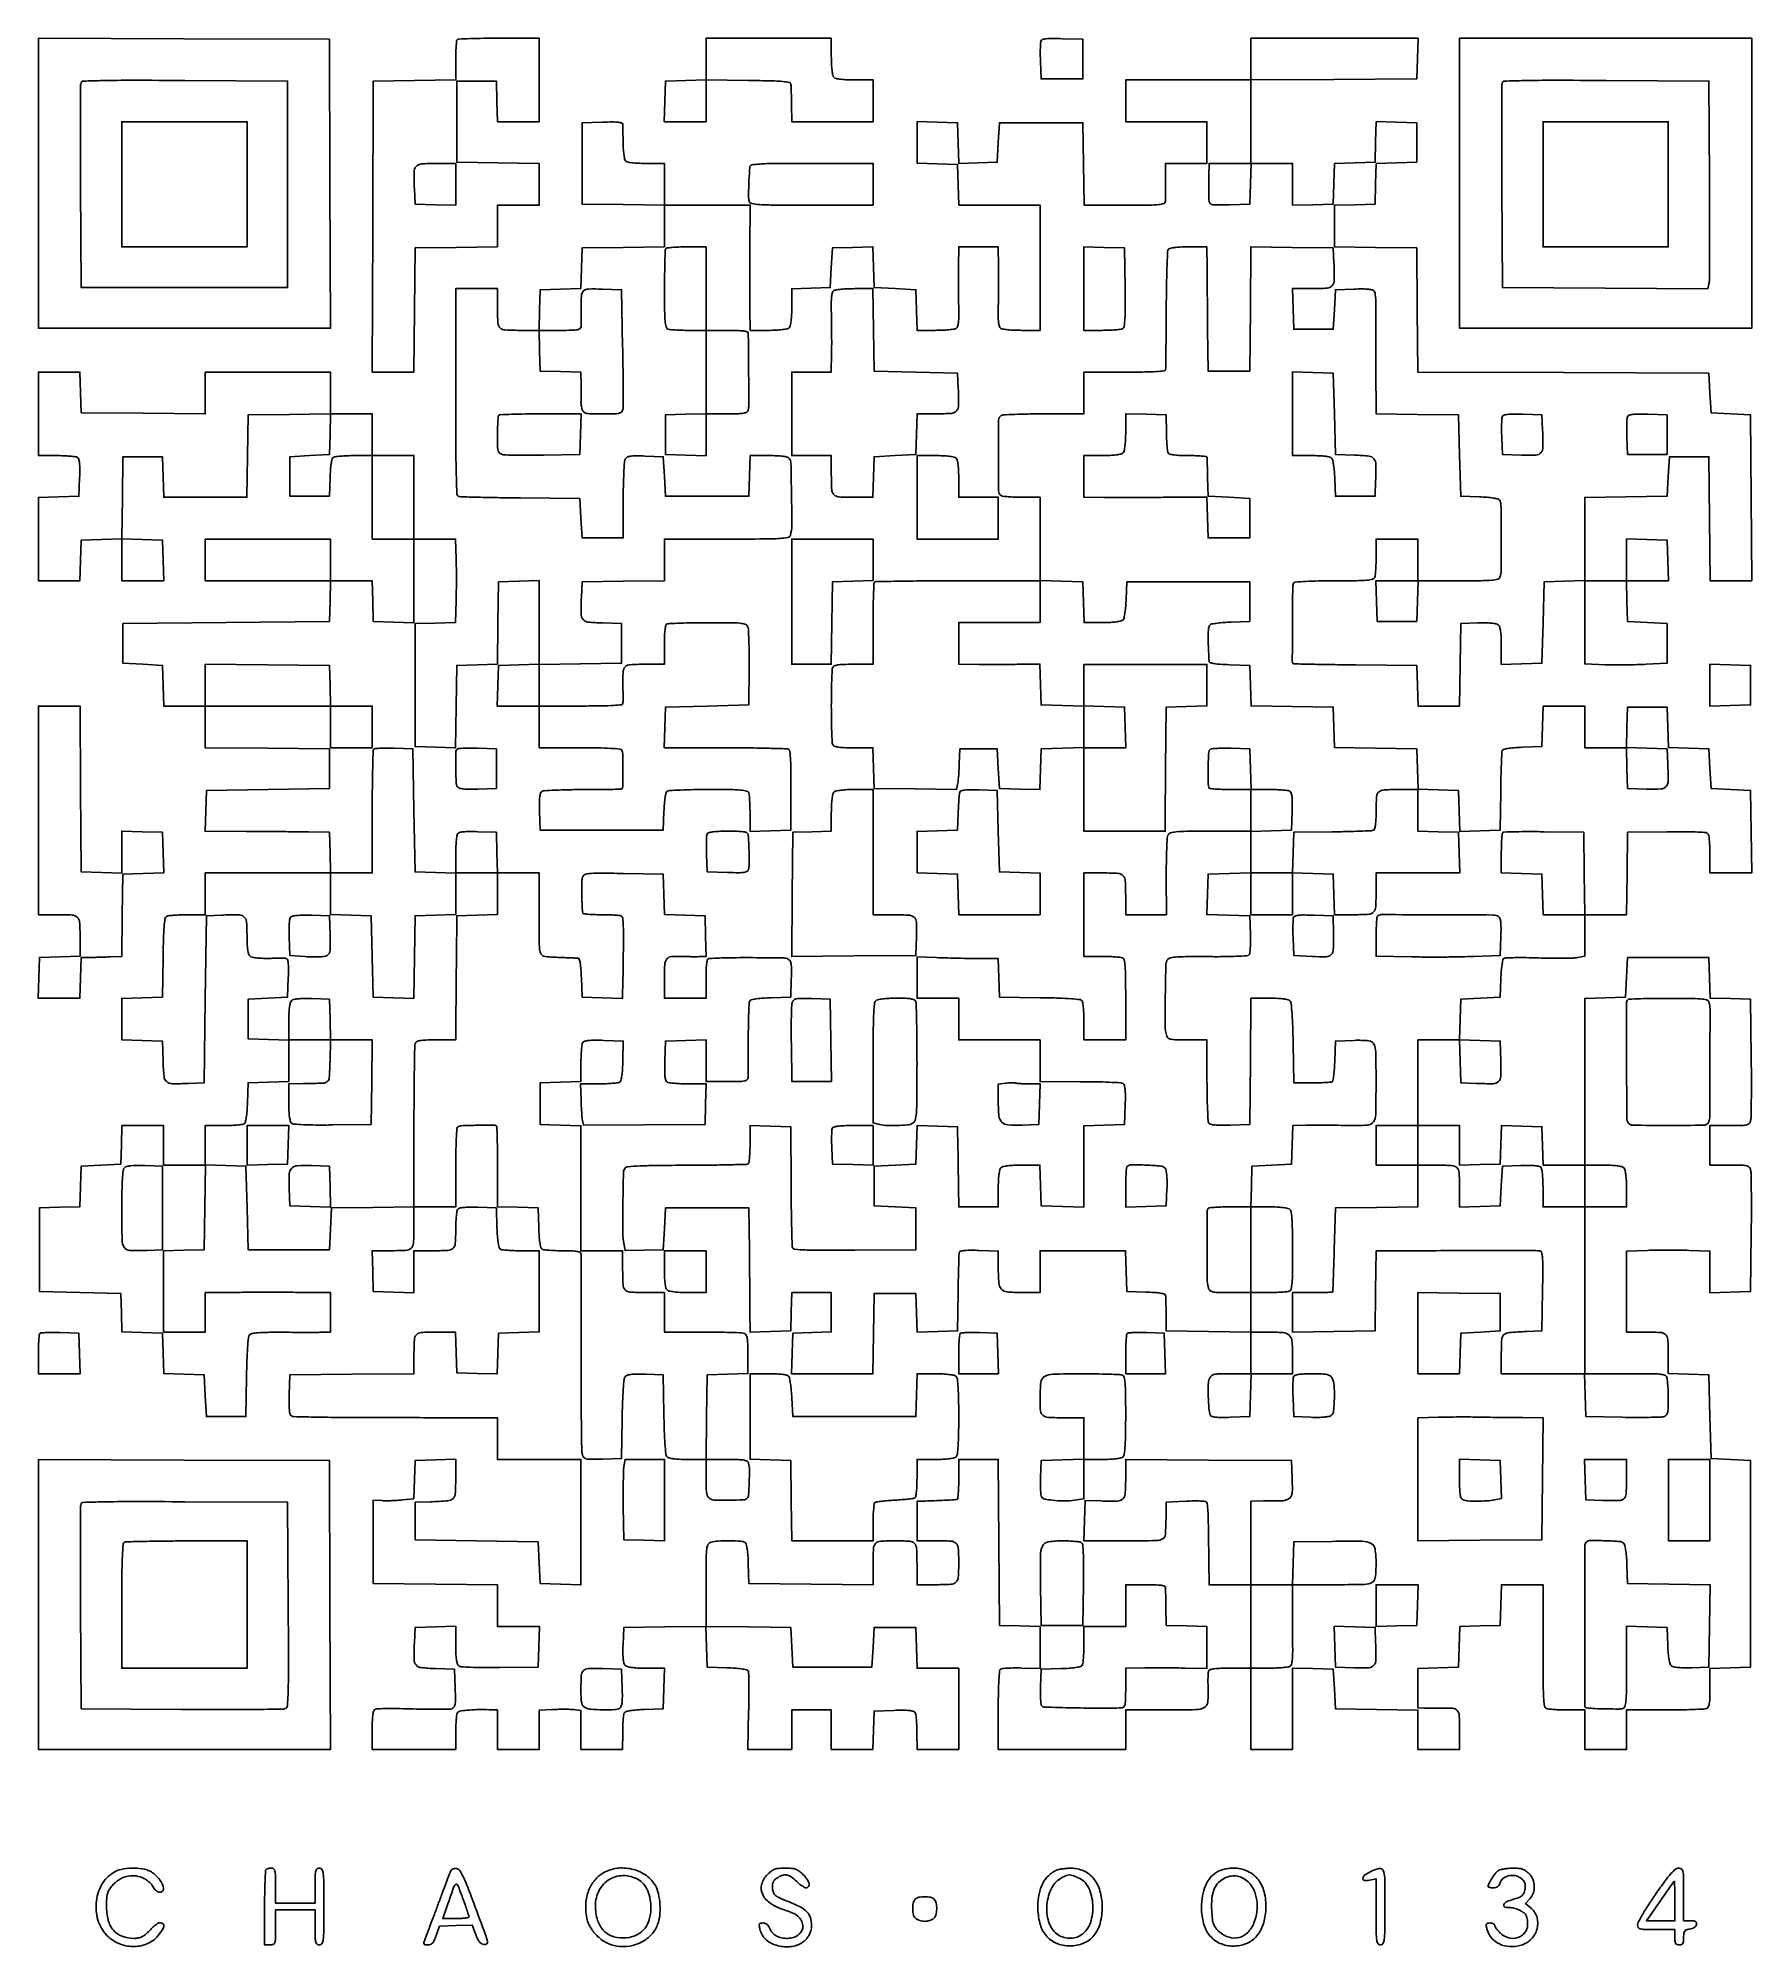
# Model space of a CAD drawing. Extents: x 156 to 936, y 100 to 969.
import ezdxf

# ---------------------------------------------------------------- set-up
doc = ezdxf.new("R2010")
doc.units = 0

msp = doc.modelspace()

# ---------------------------------------------------------------- linework, layer by layer
for points in [[(156, 903.007138), (156, 837), (222.50719, 837), (289.014379, 837), (288.75719, 902.75), (288.5, 968.5), (222.25, 968.757138), (156, 969.014276)], [(803, 903), (803, 837), (869.5, 837), (936, 837), (936, 903), (936, 969), (869.5, 969), (803, 969)], [(194, 902.5), (194, 874), (222.5, 874), (251, 874), (251, 902.5), (251, 931), (222.5, 931), (194, 931)], [(841, 902.5), (841, 874), (869.5, 874), (898, 874), (898, 902.5), (898, 931), (869.5, 931), (841, 931)], [(536, 731.537526), (536, 722.075052), (526.75, 721.787526), (517.5, 721.5), (517.227935, 702.75), (516.955869, 684), (507.977935, 684), (499, 684), (499, 712.5), (499, 741), (517.5, 741), (536, 741)], [(783.787526, 712.75), (783.5, 703.5), (774.5, 703.5), (765.5, 703.5), (765.212474, 712.75), (764.924948, 722), (774.5, 722), (784.075052, 722)], [(288.787526, 674.25), (289.075052, 665), (298.537526, 665), (308, 665), (308, 655.5), (308, 646), (298.5, 646), (289, 646), (289, 655.5), (289, 665), (260.5, 665), (232, 665), (232, 674.514866), (232, 684.029732), (260.25, 683.764866), (288.5, 683.5)], [(917, 674.5), (917, 664.924948), (926.25, 665.212474), (935.5, 665.5), (935.5, 674.5), (935.5, 683.5), (926.25, 683.787526), (917, 684.075052)], [(632, 655.537526), (632, 646), (641.537526, 646), (651.075052, 646), (650.787526, 655.25), (650.5, 664.5), (641.25, 664.787526), (632, 665.075052)], [(269.788933, 465.25), (269.5, 456.5), (260.25, 456.212474), (251, 455.924948), (251, 464.962474), (251, 474), (260.538933, 474), (270.077866, 474)], [(821.5, 389), (821.5, 380.5), (812.5, 380), (803.5, 379.5), (803.212474, 370.25), (802.924948, 361), (793.462474, 361), (784, 361), (784, 379.522065), (784, 398.044131), (802.75, 397.772065), (821.5, 397.5)], [(156, 256.007138), (156, 190), (222.50719, 190), (289.014379, 190), (288.75719, 255.75), (288.5, 321.5), (222.25, 321.757138), (156, 322.014276)], [(917, 303.5), (917, 285), (907.525, 285), (898.05, 285), (898.05, 303.5), (898.05, 322), (907.525, 322), (917, 322)], [(783.787526, 255.75), (783.5, 246.5), (774.25, 246.212474), (765, 245.924948), (765, 255.462474), (765, 265), (774.537526, 265), (784.075052, 265)]]:
    msp.add_lwpolyline(points, close=True)
for points in [[(708, 959.5), (708, 950), (679.5, 950), (651, 950), (651, 940.5), (651, 931), (669.5, 931), (688, 931), (688, 921.5), (688, 912), (678.565229, 912), (669.130457, 912), (669.176891, 904.25, -0.001444), (669.186499, 901.154337, -0.001771), (669.176884, 898.2625, -0.001471), (669.153044, 895.83176, -0.012744), (669.111662, 894.75, -0.301361), (668.366188, 893.767606, -0.060672), (666.111902, 893.275188, -0.021442), (661.598972, 893.044899, -0.002027), (650.522065, 893), (632.044131, 893), (631.772065, 911.75), (631.5, 930.5), (612.5, 930.5), (593.5, 930.5), (593, 921.5), (592.5, 912.5), (583.788034, 912.211622), (575.076067, 911.923244), (574.788034, 921.211622), (574.5, 930.5), (565.25, 930.787526), (556, 931.075052), (556, 921.575052), (556, 912.075052), (565.25, 911.787526), (574.5, 911.5), (574.787526, 902.25), (575.075052, 893), (593.537526, 893), (612, 893), (612, 864.5), (612, 836), (603.75, 836.015313, -0.00958), (600.491543, 836.083802, -0.012622), (597.525809, 836.278091, -0.010099), (595.077688, 836.550601, -0.108865), (594.146372, 836.888375, -0.18574), (593.500978, 837.757572, -0.040433), (593.140898, 839.624046, -0.026256), (592.974178, 842.532694, -0.007207), (593.018516, 847.123063, 0.002836), (593.096273, 851.348323, 0.001753), (593.142088, 856.315837, 0.001758), (593.152891, 861.223834, 0.003161), (593.122144, 865.25), (593, 874), (584, 874), (575, 874), (574.877856, 865.25, 0.003161), (574.847109, 861.223834, 0.001758), (574.857912, 856.315837, 0.001753), (574.903727, 851.348323, 0.002836), (574.981484, 847.123063, -0.007207), (575.025822, 842.532694, -0.026256), (574.859102, 839.624046, -0.040433), (574.499022, 837.757572, -0.18574), (573.853628, 836.888375, -0.108718), (572.923264, 836.550638, -0.010157), (570.485214, 836.278091, -0.012665), (567.531603, 836.083805, -0.009623), (564.287526, 836.015313), (556.075052, 836), (555.787526, 845.25), (555.5, 854.5), (546, 855), (536.5, 855.5), (536.211984, 864.787023), (535.923969, 874.074046), (526.711984, 873.787023), (517.5, 873.5), (517, 864.5), (516.5, 855.5), (507.75, 855.211067), (499, 854.922134), (499, 846.661067, -0.011162), (498.921652, 843.1518, -0.020382), (498.67737, 840.298426, -0.021133), (498.31002, 838.13795, -0.144676), (497.8, 837.2, -0.144849), (496.860329, 836.689458, -0.021091), (494.693122, 836.322289, -0.020332), (491.828493, 836.07823, -0.011084), (488.3, 836), (480, 836), (479.933948, 845.25, -0.001558), (479.914517, 850.07687, -0.000466), (479.914668, 857.4375, -0.000467), (479.930247, 865.701619, -0.000505), (479.961067, 873.75), (480.054238, 893), (460.527119, 893), (441, 893), (441, 902.5), (441, 912), (432.622445, 912, -0.010064), (428.905213, 912.074829, -0.023137), (426.118174, 912.316568, -0.027089), (424.126315, 912.693346, -0.167651), (423.264184, 913.25, -0.120683), (422.876269, 914.10699, -0.014242), (422.548019, 916.189062, -0.016374), (422.30573, 918.728006, -0.012737), (422.203334, 921.5, 0.000617), (422.168142, 924.274857, 0.000797), (422.128639, 926.821961, 0.000601), (422.089555, 928.957028, 0.007074), (422.061595, 929.787526, 0.313675), (421.587276, 930.404117, 0.050089), (420.014074, 930.73463, 0.028139), (417.322691, 930.871254, 0.006383), (412.75, 930.787526), (403.5, 930.5), (403.5, 912), (403.5, 893.5), (422.25, 893.227935), (441, 892.955869), (441, 883.5), (441, 874.044131), (422.25, 873.772065), (403.5, 873.5), (403.212964, 864.287036), (402.925929, 855.074071), (393.712964, 854.787036), (384.5, 854.5), (384.212474, 845.25), (383.924948, 836), (376.044262, 836, -0.011491), (368.592092, 836.171283, -0.175559), (366.249844, 837.143776, -0.19511), (365.199102, 839.350994, -0.014732), (365, 846.106989), (365, 855), (355.5, 855), (346, 855), (346, 807.968615, 0.001074), (346.052061, 783.738912, 0.005628), (346.259373, 770.410711, 0.003161), (346.556375, 761.449761, 0.299757), (347.274276, 760.448245, 0.084693), (348.285587, 760.245952, 0.000753), (356.098353, 760.035445, 0.002574), (365.092717, 759.852978, 0.001656), (375.524276, 759.72963), (402.5, 759.5), (403, 750.5), (403.5, 741.5), (412.882952, 741.5), (422.265903, 741.5), (422.262189, 758.5, -0.005073), (422.328138, 765.143138, -0.007258), (422.531903, 771.031925, -0.00427), (422.816725, 775.967527, -0.103319), (423.185578, 777.289532, -0.138643), (424.050363, 778.211272, -0.094968), (425.404877, 778.709349, -0.042842), (427.726723, 778.889347, -0.006765), (432.306341, 778.789532), (440.5, 778.5), (441, 769.5), (441.5, 760.5), (460.5, 760.5), (479.5, 760.5), (479.787526, 769.75), (480.075052, 779), (488.415081, 779, -0.010009), (492.179714, 778.924631, -0.024154), (494.953192, 778.679, -0.02991), (496.913713, 778.288855, -0.156724), (497.829332, 777.705642, -0.168924), (498.598566, 775.649762, -0.002003), (498.880797, 761.060689, -0.003906), (498.985352, 747.168642, -0.069654), (498.365513, 742.75, -0.284591), (497.232079, 741.71959, -0.030732), (493.559079, 741.269786, -0.013841), (486.647734, 741.043486, -0.001263), (469.432612, 741), (441, 741), (441, 731.522065), (441, 722.044131), (422.25, 721.772065), (403.5, 721.5), (403.199088, 714.520917, 0.012477), (403.062458, 706.988791, 0.170867), (403.97509, 704.45151, 0.198326), (406.222155, 703.237089, 0.017722), (412.759315, 702.788797), (421.5, 702.5), (421.5, 693.5), (421.5, 684.5), (402.75, 684.227935), (384, 683.955869), (384, 703.015461), (384, 722.075052), (374.75, 721.787526), (365.5, 721.5), (365.228072, 702.787236), (364.956143, 684.074471), (355.728072, 683.787236), (346.5, 683.5), (346.227798, 664.712768), (345.955596, 645.925536), (336.727798, 646.212768), (327.5, 646.5), (327.5, 674.5), (327.5, 702.5), (336.684374, 702.786657), (345.868749, 703.073315), (346.184374, 712.960666, 0.004679), (346.284634, 717.405461, 0.002928), (346.322824, 722.609681, 0.002938), (346.300292, 727.736868, 0.00535), (346.212474, 731.924009), (345.924948, 741), (336.462474, 741), (327, 741), (327, 760), (327, 779), (317.5, 779), (308, 779), (308, 788.5), (308, 798), (298.5, 798), (289, 798), (289, 807.5), (289, 817), (260.5, 817), (232, 817), (232, 807.484427), (232, 797.968853), (203.75, 798.234427), (175.5, 798.5), (175.212474, 807.75), (174.924948, 817), (165.462474, 817), (156, 817), (156, 798), (156, 779), (164.25, 778.984687, -0.00917), (167.504112, 778.918959, -0.012203), (170.45641, 778.732898, -0.00954), (172.894283, 778.472467, -0.110402), (173.793098, 778.149034, -0.187221), (174.389362, 777.340297, -0.039341), (174.721251, 775.5815, -0.027159), (174.864234, 772.914541, -0.008519), (174.793098, 768.914347), (174.5, 760.5), (165.25, 760.212474), (156, 759.924948), (156, 740.962474), (156, 722), (165.462474, 722), (174.924948, 722), (175.212474, 731.25), (175.5, 740.5), (184.75, 740.787526), (194, 741.075052), (194, 731.537526), (194, 722), (203.537526, 722), (213.075052, 722), (212.787526, 731.25), (212.5, 740.5), (203.253567, 740.787479), (194.007134, 741.074957), (194.253567, 759.787479), (194.5, 778.5), (203.5, 778.5), (212.5, 778.5), (212.787526, 769.25), (213.075052, 760), (232.015461, 760), (250.955869, 760), (251.227935, 778.75), (251.5, 797.5), (270.28782, 797.772204), (289.075639, 798.044409), (288.78782, 788.772204), (288.5, 779.5), (279.5, 779), (270.5, 778.5), (270.5, 769.5), (270.5, 760.5), (279.5, 760.5), (288.5, 760.5), (288.793967, 768.968156, -0.010674), (288.994333, 772.539342, -0.020911), (289.333008, 775.36687, -0.02067), (289.763838, 777.466763, -0.192561), (290.293967, 778.202843, -0.112667), (291.145071, 778.505619, -0.008725), (293.569165, 778.748704, -0.011582), (296.502124, 778.922928, -0.008579), (299.75, 778.984687), (308, 779), (308, 760), (308, 741), (317.5, 741), (327, 741), (327, 721.962474), (327, 702.924948), (317.75, 703.212474), (308.5, 703.5), (308.212474, 712.75), (307.924948, 722), (298.462474, 722), (289, 722), (289, 731.5), (289, 741), (260.5, 741), (232, 741), (232, 731.5), (232, 722), (260.537526, 722), (289.075052, 722), (288.787526, 712.75), (288.5, 703.5), (241.5, 703), (194.5, 702.5), (194.5, 693.5), (194.5, 684.5), (203.5, 684), (212.5, 683.5), (212.787526, 674.25), (213.075052, 665), (222.537526, 665), (232, 665), (232, 655.515573), (232, 646.031147), (260.25, 645.765573), (288.5, 645.5), (288.5, 636.5), (288.5, 627.5), (260.5, 627), (232.5, 626.5), (232.212474, 617.25), (231.924948, 608), (250.712474, 607.920976, -0.000609), (258.602103, 607.878178, -0.000549), (266.771789, 607.814941, -0.000549), (274.096585, 607.742156, -0.00174), (279, 607.670976), (288.5, 607.5), (288.787526, 598.25), (289.075052, 589), (260.537526, 589), (232, 589), (232, 579.5), (232, 570), (223.75, 569.984687, 0.008715), (220.500689, 569.922014, 0.011727), (217.563274, 569.745063, 0.008914), (215.136111, 569.497985, 0.11214), (214.273912, 569.190449, 0.223435), (213.660091, 568.222567, 0.01141), (213.268756, 564.426015, 0.01247), (212.965306, 558.909881, 0.003691), (212.773912, 550.455762), (212.5, 532.5), (203.25, 532.212474), (194, 531.924948), (194, 522.5), (194, 513.075052), (203.25, 512.787526), (212.5, 512.5), (212.787398, 503.259666, 0.015944), (213.22487, 496.32236, 0.194276), (214.42727, 494.005037, 0.177011), (216.955531, 493.059164, 0.012814), (224.534186, 493.195758), (231.5, 493.5), (232, 531.5), (232.5, 569.5), (239.479083, 569.800912, -0.012016), (247.060593, 569.94543, -0.168764), (249.591721, 569.051937, -0.207706), (250.756383, 566.855132, -0.019477), (251, 560.603393, 0.009648), (251.074937, 556.720334, 0.025942), (251.32441, 553.970172, 0.03494), (251.733262, 552.072341, 0.150121), (252.359516, 551.116592, 0.125122), (253.277886, 550.68, 0.01831), (255.331739, 550.352328, 0.019592), (257.853449, 550.144036, 0.01517), (260.609516, 550.108492, -0.001828), (263.342516, 550.146172, -0.002354), (265.854544, 550.159794, -0.001796), (267.959751, 550.15374, -0.020507), (268.788933, 550.114346, -0.298927), (269.401384, 549.629701, -0.052069), (269.733857, 548.117241, -0.029423), (269.871352, 545.550078, -0.006922), (269.788933, 541.25), (269.5, 532.5), (260.5, 532), (251.5, 531.5), (251.5, 522.5), (251.5, 513.5), (260.75, 513.212474), (270, 512.924948), (270, 503.5), (270, 494.075052), (260.75, 493.787526), (251.5, 493.5), (251.207902, 484.532999, -0.009786), (251.008289, 480.707636, -0.020298), (250.673305, 477.737125, -0.020215), (250.24575, 475.552989, -0.195149), (249.707902, 474.798312, -0.112618), (248.855762, 474.495093, -0.008743), (246.431384, 474.251635, -0.011595), (243.498009, 474.077158, -0.008591), (240.25, 474.015313), (232, 474), (232, 465), (232, 456), (222.5, 456), (213, 456), (213, 465), (213, 474), (203.538933, 474), (194.077866, 474), (193.788933, 465.25), (193.5, 456.5), (184.5, 456), (175.5, 455.5), (175.212964, 446.287036), (174.925929, 437.074071), (165.712964, 436.787036), (156.5, 436.5), (156.5, 417.5), (156.5, 398.5), (175, 398), (193.5, 397.5), (193.788393, 388.787018), (194.076786, 380.074036), (203.288393, 379.787018), (212.5, 379.5), (212.787036, 370.287036), (213.074071, 361.074071), (222.287036, 360.787036), (231.5, 360.5), (232, 351), (232.5, 341.5), (241.5, 341.5), (250.5, 341.5), (250.773792, 359.426204, -0.004544), (250.958241, 366.996692, -0.009383), (251.267182, 372.908407, -0.006297), (251.651109, 377.491779, -0.150256), (252.142026, 378.67113, -0.178622), (253.267883, 379.322582, -0.022604), (256.099831, 379.680844, -0.01717), (260.436719, 379.881789, -0.004552), (267.368234, 379.901611, 0.000752), (273.053734, 379.874665, 0.00088), (278.450356, 379.866702, 0.000776), (283.013638, 379.875077, 0.005373), (285.25, 379.906685), (289, 380), (289, 389), (289, 398), (280, 398.057692, 0.000568), (275.801215, 398.079838, 0.000295), (270.559375, 398.098438, 0.000293), (265.175369, 398.11121, 0.000446), (260.5, 398.115385, 0.000446), (255.824631, 398.11121, 0.000293), (250.440625, 398.098438, 0.000295), (245.198785, 398.079838, 0.000568), (241, 398.057692), (232, 398), (232, 389), (232, 380), (222.5, 380), (213, 380), (213, 398.462474), (213, 416.924948), (222.25, 417.212474), (231.5, 417.5), (231.771723, 436.787238), (232.043446, 456.074477), (241.271723, 455.787238), (250.5, 455.5), (251, 436.5), (251.5, 417.5), (270, 417.5), (288.5, 417.5), (289, 427), (289.5, 436.5), (308.25, 436.772065), (327, 437.044131), (327, 427.638697, -0.014962), (326.78772, 420.546522, -0.196828), (325.671891, 418.227896, -0.173518), (323.185435, 417.205933, -0.011119), (315.212474, 417.013655), (307.924948, 417), (308.212474, 407.75), (308.5, 398.5), (317.75, 398.212474), (327, 397.924948), (327, 407.462474), (327, 417), (334.918213, 417, 0.010942), (342.344571, 417.162535, 0.165682), (344.712752, 418.08692, 0.202261), (345.787688, 420.197169, 0.01753), (346.015313, 426.356989, -0.009288), (346.081049, 429.570103, -0.012325), (346.267102, 432.487838, -0.009701), (346.527636, 434.896861, -0.10999), (346.850966, 435.793098, -0.187221), (347.659703, 436.389362, -0.039341), (349.4185, 436.721251, -0.027159), (352.085459, 436.864234, -0.008519), (356.085653, 436.793098), (364.5, 436.5), (364.792098, 427.532999, 0.009786), (364.991711, 423.707636, 0.020298), (365.326695, 420.737125, 0.020215), (365.75425, 418.552989, 0.195149), (366.292098, 417.798312, 0.112618), (367.144238, 417.495093, 0.008743), (369.568616, 417.251635, 0.011595), (372.501991, 417.077158, 0.008591), (375.75, 417.015313), (384, 417), (384, 398.537526), (384, 380.075052), (374.75, 379.787526), (365.5, 379.5), (365.211984, 370.212977), (364.923969, 360.925954), (355.711984, 361.212977), (346.5, 361.5), (346.212474, 370.75), (345.924948, 380), (337.069463, 380, 0.014874), (330.342478, 379.799844, 0.1957), (328.140255, 378.746874, 0.174903), (327.170537, 376.400937, 0.011418), (327, 368.933786), (327, 361.031147), (298.75, 360.765573), (270.5, 360.5), (270.208654, 351.58457, 0.007864), (270.136486, 347.324353, 0.025915), (270.2786, 344.518623, 0.037433), (270.608235, 342.678505, 0.191425), (271.208654, 341.855642, 0.135242), (272.30304, 341.525119, 0.000795), (282.989417, 341.280754, 0.003254), (295.223699, 341.100105, 0.002056), (309.5, 341.040937, -0.000048), (324.344423, 341.039021, -0.000057), (338.348438, 341.03425, -0.00005), (350.160235, 341.027697, -0.000373), (355.75, 341.019866), (365, 341), (365, 331.5), (365, 322), (384, 322), (403, 322), (403, 293.462474), (403, 264.924948), (393.75, 265.212474), (384.5, 265.5), (384, 275), (383.5, 284.5), (355.5, 285), (327.5, 285.5), (327.5, 294), (327.5, 302.5), (334.5, 302.754332, 0.009095), (342.47786, 303.189603, 0.165954), (344.787336, 304.170407, 0.198668), (345.811388, 306.300944, 0.013957), (346, 313.056578), (346, 322.075052), (336.75, 321.787526), (327.5, 321.5), (327.212047, 312.817214), (326.924095, 304.134429), (321.712047, 303.582482, -0.010375), (319.424335, 303.38812, -0.007396), (316.856039, 303.261623, -0.007471), (314.402208, 303.21382, -0.015789), (312.5, 303.265268), (308.5, 303.5), (308.5, 284.5), (308.5, 265.5), (336.75, 265.234427), (365, 264.968853), (365, 255.484427), (365, 246), (374.537526, 246), (384.075052, 246), (383.787526, 236.75), (383.5, 227.5), (366.059087, 227.285999, -0.004306), (358.398845, 227.257989, -0.010385), (352.733702, 227.403766, -0.008096), (348.515232, 227.668561, -0.154677), (347.309087, 228.158444, -0.15562), (346.715167, 229.086453, -0.030917), (346.321168, 231.042877, -0.024435), (346.075048, 233.830768, -0.009798), (346, 237.659971), (346, 246.075052), (336.75, 245.787526), (327.5, 245.5), (327.199088, 238.520917, 0.012477), (327.062458, 230.988791, 0.170867), (327.97509, 228.45151, 0.198326), (330.222155, 227.237089, 0.017722), (336.759315, 226.788797), (345.5, 226.5), (345.787775, 217.829377, -0.005507), (345.89944, 212.791843, -0.044967), (345.718553, 210.498889, -0.11793), (345.193307, 209.268155, -0.157615), (344.211194, 208.56703, -0.071826), (342.890744, 208.348614, -0.003232), (338.272952, 208.283703, -0.005366), (332.776781, 208.300967, -0.003809), (326.613933, 208.433442, 0.003516), (320.481118, 208.568868, 0.005139), (315.079417, 208.594621, 0.002617), (310.508459, 208.545507, 0.087832), (309.440514, 208.338799, 0.21295), (308.7329, 207.630278, 0.053498), (308.306035, 206.01415, 0.030564), (308.064875, 203.348624, 0.00728), (308, 198.893011), (308, 190), (327, 190), (346, 190), (346.015313, 197.75, -0.008809), (346.075142, 200.803176, -0.011829), (346.243459, 203.565029, -0.009042), (346.478405, 205.84671, -0.11195), (346.770478, 206.662866, -0.208689), (347.876184, 207.40751, -0.020765), (351.112663, 207.862579, -0.020742), (355.527674, 208.113128, -0.009726), (361.25, 208.088861), (365, 208), (365, 199), (365, 190), (374.5, 190), (384, 190), (384, 198.911179), (384, 207.822358), (390.25, 208.161179, -0.007451), (392.8812, 208.264524, -0.006631), (395.61875, 208.294896, -0.006668), (398.081681, 208.25671, -0.020328), (399.75, 208.140594), (403, 207.781188), (403, 198.890594), (403, 190), (412.5, 190), (422, 190), (422.015313, 197.75, -0.009121), (422.07711, 200.806269, -0.012155), (422.251296, 203.57771, -0.009471), (422.494844, 205.866303, -0.110752), (422.797157, 206.706033, -0.192561), (423.533237, 207.236162, -0.02067), (425.63313, 207.666992, -0.020911), (428.460658, 208.005667, -0.010674), (432.031844, 208.206033), (440.5, 208.5), (440.787526, 217.75), (441.075052, 227), (432.659971, 227, -0.009216), (428.629964, 227.07429, -0.027852), (425.896733, 227.327985, -0.0407), (424.053907, 227.75869, -0.142737), (423.05437, 228.434488, -0.124531), (422.554045, 229.483766, -0.025784), (422.254974, 231.523339, -0.022332), (422.120193, 234.250403, -0.011351), (422.181926, 237.684488), (422.5, 245.5), (441.212184, 245.771926), (459.924368, 246.043852), (460.212184, 236.771926), (460.5, 227.5), (469.467001, 227.207902, -0.010741), (472.979209, 227.017903, -0.016355), (476.015676, 226.687973, -0.011792), (478.456691, 226.282712, -0.2103), (479.097973, 225.841476, -0.133289), (479.355227, 224.974845, -0.002275), (479.450176, 219.976306, -0.005629), (479.468812, 214.123473, -0.003695), (479.364574, 207.383574), (478.967203, 190), (488.983602, 190), (499, 190), (499, 199), (499, 208), (508, 208), (517, 208), (517, 199), (517, 190), (526.461067, 190), (535.922134, 190), (536.211067, 198.75), (536.5, 207.5), (545.41543, 207.791346, -0.007874), (549.674656, 207.863419, -0.025891), (552.481964, 207.721257, -0.03736), (554.324421, 207.391596, -0.190691), (555.150117, 206.791346, -0.10844), (555.472644, 205.905885, -0.010308), (555.733216, 203.60277, -0.012782), (555.918998, 200.812394, -0.009736), (555.984687, 197.75), (556, 190), (565.5, 190), (575, 190), (575, 208.5), (575, 227), (565.537526, 227), (556.075052, 227), (555.787526, 236.25), (555.5, 245.5), (546, 245.5), (536.5, 245.5), (536, 236.5), (535.5, 227.5), (517.5, 227.5), (499.5, 227.5), (499, 236.5), (498.5, 245.5), (479.25, 245.771593), (460, 246.043186), (460, 264.904961, -0.001594), (460.039666, 277.349954, -0.027184), (460.287814, 281.431118, -0.105288), (460.943871, 283.378906, -0.196022), (462.25, 284.369714, -0.054302), (465.432326, 284.861548, -0.013928), (470.645642, 284.950107, -0.010028), (475.866603, 284.788598, -0.12951), (477.707902, 284.201688, -0.195149), (478.24575, 283.447011, -0.020215), (478.673305, 281.262875, -0.020298), (479.008289, 278.292364, -0.009786), (479.207902, 274.467001), (479.5, 265.5), (507.75, 265.234427), (536, 264.968853), (536, 274.377438, -0.012369), (536.176037, 281.492268, -0.17829), (537.149263, 283.779188, -0.191543), (539.34493, 284.805033, -0.014645), (546, 285, -0.01463), (552.654334, 284.805247, -0.191368), (554.850171, 283.780378, -0.178439), (555.823717, 281.495521, -0.012408), (556, 274.393011), (556, 265), (563.918213, 265, 0.011337), (571.393226, 265.169516, 0.173918), (573.742703, 266.134562, 0.196524), (574.798229, 268.3277, 0.015117), (575, 275, 0.015117), (574.798229, 281.6723, 0.196524), (573.742703, 283.865438, 0.173918), (571.393226, 284.830484, 0.011337), (563.918213, 285), (556, 285), (556, 294), (556, 303), (559.75, 303.080346, 0.004643), (563.829819, 303.205667, 0.003023), (568.538556, 303.42261, 0.001496), (573.048533, 303.671262, 0.039233), (574.25, 303.836282, 0.322784), (574.550311, 304.170896, 0.006327), (574.779688, 306.595658, 0.01261), (574.945941, 309.537944, 0.007807), (575, 313), (575, 322), (583.987975, 322), (592.97595, 322), (593.237975, 284.25), (593.5, 246.5), (602.75, 246.212474), (612, 245.924948), (612, 236.400641), (612, 226.876333), (603.630164, 227.077629, 0.008036), (600.34176, 227.103854, 0.011048), (597.386982, 227.014617, 0.007927), (594.93959, 226.84759, 0.117937), (594.130164, 226.580446, 0.234885), (593.588292, 225.708057, 0.008463), (593.275481, 221.679048, 0.01129), (593.062651, 216.077824, 0.00385), (593, 207.940983), (593, 190), (622, 190), (651, 190), (651, 199), (651, 208), (669.024751, 208, 0.005015), (682.965567, 208.13984, 0.119049), (686.736152, 209.130975, 0.253998), (688.371076, 211.630254, 0.030031), (688.520687, 218.5, -0.007791), (688.466478, 220.889012, -0.009767), (688.494014, 223.104688, -0.008173), (688.583385, 224.953433, -0.072384), (688.752472, 225.75, -0.246371), (689.404037, 226.337803, -0.031186), (691.325762, 226.704447, -0.023931), (694.24509, 226.933553, -0.007616), (698.606989, 227), (708, 227), (708, 208.5), (708, 190), (717.5, 190), (727, 190), (727, 208.537526), (727, 227.075052), (736.25, 226.787526), (745.5, 226.5), (746, 217.5), (746.5, 208.5), (765.25, 208.227935), (784, 207.955869), (784, 198.977935), (784, 190), (793.5, 190), (803, 190), (803, 198.980948, 0.013008), (802.828184, 205.583848, 0.173919), (801.90584, 207.787335, 0.198301), (799.844546, 208.753873, 0.017689), (794, 208.821454, -0.00396), (792.075628, 208.790871, -0.003223), (790.014063, 208.787729, -0.003256), (788.11514, 208.809445, -0.008489), (786.75, 208.857142), (784, 209), (784, 217.962474), (784, 226.924948), (793.25, 227.212474), (802.5, 227.5), (802.787036, 236.712964), (803.074071, 245.925929), (812.287036, 246.212964), (821.5, 246.5), (821.787526, 255.75), (822.075052, 265), (831.537526, 265), (841, 265), (841, 237.106989, 0.001482), (841.047441, 221.102837, 0.01238), (841.269618, 213.864913, 0.020733), (841.66906, 209.7558, 0.273), (842.581787, 208.606989, 0.06844), (843.599719, 208.368926, 0.007317), (846.0249, 208.178303, 0.008902), (848.933927, 208.044385, 0.00705), (852.081787, 208), (860, 208), (860, 199), (860, 190), (869.5, 190), (879, 190), (879, 199), (879, 208), (896.418213, 208, 0.003244), (903.207024, 208.044049, 0.00474), (909.184475, 208.178303, 0.002396), (914.244542, 208.364228, 0.081401), (915.418213, 208.606989, 0.192061), (916.216672, 209.344751, 0.070053), (916.688208, 210.839867, 0.03465), (916.936924, 213.412948, 0.006773), (917, 218.069463), (917, 226.924948), (926.25, 227.212474), (935.5, 227.5), (935.5, 274.5), (935.5, 321.5), (926.5, 322), (917.5, 322.5), (917, 341.5), (916.5, 360.5), (907.25, 360.787526), (898, 361.075052), (898, 369.930537, 0.014889), (897.79962, 376.658129, 0.195866), (896.745668, 378.860252, 0.174757), (894.397656, 379.829682, 0.011384), (886.918213, 380), (879, 380), (879, 398.43138), (879, 416.86276), (888.5, 417.18138, -0.005281), (892.82474, 417.280715, -0.003101), (898, 417.312811, -0.003101), (903.17526, 417.280715, -0.005281), (907.5, 417.18138), (917, 416.86276), (917, 407.393854), (917, 397.924948), (926.25, 398.212474), (935.5, 398.5), (935.780941, 425, 0.002017), (935.848704, 435.317487, 0.002973), (935.817795, 444.376562, 0.001377), (935.724366, 452.089955, 0.056278), (935.511889, 453.75, 0.122466), (934.853609, 455.003832, 0.154152), (933.733065, 455.672057, 0.05329), (931.547349, 455.94748, 0.004718), (925.980948, 456), (917, 456), (917, 465), (917, 474), (925.980948, 474, 0.004718), (931.547349, 474.05252, 0.05329), (933.733065, 474.327943, 0.154152), (934.853609, 474.996168, 0.122466), (935.511889, 476.25, 0.056278), (935.724366, 477.910045, 0.001377), (935.817795, 485.623438, 0.002973), (935.848704, 494.682513, 0.002017), (935.780941, 505), (935.5, 531.5), (926.287036, 531.787036), (917.074071, 532.074071), (916.787036, 541.287036), (916.5, 550.5), (898, 550.5), (879.5, 550.5), (879, 541.5), (878.5, 532.5), (869.25, 532.212474), (860, 531.924948), (860, 493.962474), (860, 456), (850.538933, 456), (841.077866, 456), (840.788933, 464.75), (840.5, 473.5), (831.289473, 473.787003), (822.078945, 474.074007), (821.789473, 465.287003), (821.5, 456.5), (812.25, 456.212474), (803, 455.924948), (803, 464.962474), (803, 474), (793.5, 474), (784, 474), (784, 493.5), (784, 513), (793.463788, 513), (802.927576, 513), (803.213788, 503.25), (803.5, 493.5), (810.5, 493.206927, 0.012014), (818.249831, 493.068835, 0.182572), (820.713731, 494.017058, 0.205435), (821.784845, 496.309935, 0.015731), (821.78715, 503.278376), (821.5, 512.5), (812.212977, 512.788016), (802.925954, 513.076031), (803.212977, 522.288016), (803.5, 531.5), (812.5, 532), (821.5, 532.5), (821.793967, 540.968156, -0.011608), (821.985078, 544.264237, -0.017051), (822.318763, 547.147202, -0.012546), (822.728487, 549.472404, -0.207324), (823.168471, 550.104121, -0.132527), (824.022244, 550.358949, -0.003133), (828.22784, 550.444208, -0.006689), (833.191587, 550.44732, -0.004465), (838.874504, 550.324091, 0.004426), (844.71269, 550.197038, 0.005455), (850.158448, 550.186166, 0.004549), (854.727764, 550.268474, 0.039418), (856.75, 550.483439), (860, 551.090626), (860, 560.545313), (860, 570), (869.477935, 570), (878.955869, 570), (879.227935, 588.75), (879.5, 607.5), (897.453304, 607.730064, -0.003387), (906.19071, 607.78284, -0.013149), (911.601246, 607.636558, -0.01367), (915.198071, 607.34579, -0.228051), (916.187991, 606.730064, -0.112035), (916.496472, 605.865673, -0.008952), (916.744341, 603.437894, -0.011755), (916.921833, 600.499595, -0.008742), (916.984687, 597.25), (917, 589), (926.522065, 589), (936.044131, 589), (935.772065, 607.75), (935.5, 626.5), (926.5, 627), (917.5, 627.5), (917, 636.5), (916.5, 645.5), (907.287036, 645.787036), (898.074071, 646.074071), (897.787036, 655.287036), (897.5, 664.5), (888.5, 664.5), (879.5, 664.5), (879.212474, 655.25), (878.924948, 646), (869.462474, 646), (860, 646), (860, 655.5), (860, 665), (850.537526, 665), (841.075052, 665), (840.787526, 655.75), (840.5, 646.5), (831.703415, 646.210388, 0.009092), (827.788974, 646.010207, 0.023653), (824.987394, 645.682128, 0.027582), (823.061932, 645.253534, 0.236839), (822.429515, 644.676915, 0.080844), (822.231768, 643.726185, 0.001539), (822.025995, 638.667646, 0.003696), (821.847322, 632.750087, 0.002462), (821.7261, 625.966527), (821.5, 608.5), (812.288016, 608.212977), (803.076031, 607.925954), (802.788016, 617.212977), (802.5, 626.5), (793.287036, 626.787036), (784.074071, 627.074071), (783.787036, 636.287036), (783.5, 645.5), (764.787236, 645.771928), (746.074471, 646.043857), (745.787236, 655.271928), (745.5, 664.5), (726.787236, 664.771928), (708.074471, 665.043857), (707.787236, 674.271928), (707.5, 683.5), (698.25, 683.787526, -0.007746), (694.029054, 683.984217, -0.024508), (691.217462, 684.297769, -0.031909), (689.405674, 684.710279, -0.322933), (688.959135, 685.287526, 0.002392), (688.928486, 686.083726, 0.000176), (688.833128, 688.268864, 0.000245), (688.717205, 690.874976, 0.000185), (688.58756, 693.734138, -0.011712), (688.51678, 696.913178, -0.025237), (688.643111, 699.35805, -0.029768), (688.932058, 701.130406, -0.165729), (689.428261, 701.940462, -0.130459), (690.285123, 702.336835, -0.010752), (692.737806, 702.713335, -0.013817), (695.72782, 703.022948, -0.010203), (699.049836, 703.206324), (707.5, 703.5), (707.5, 712.5), (707.5, 721.5), (679.5, 721.5), (651.5, 721.5), (651.204288, 713.547384, -0.011934), (651.012379, 710.407014, -0.0156), (650.679152, 707.549742, -0.013166), (650.268892, 705.210661, -0.123819), (649.831844, 704.297384, -0.156413), (648.914313, 703.712172, -0.030143), (646.957088, 703.321166, -0.02424), (644.184939, 703.075352, -0.009993), (640.415081, 703), (632.075052, 703), (631.787526, 712.25), (631.5, 721.5), (621.75, 721.786212), (612, 722.072424), (612, 741.036212), (612, 760), (603.75, 760.015313, -0.008542), (600.502515, 760.076824, -0.011542), (597.570769, 760.250305, -0.008674), (595.147499, 760.492303, -0.112812), (594.299427, 760.793782, -0.253353), (593.128919, 762.894726, -0.003074), (593.03399, 779.002639, -0.003075), (593.137129, 795.110156, -0.253191), (594.30867, 797.21193, -0.12988), (595.266767, 797.516736, -0.002493), (600.510984, 797.751373, -0.005855), (606.669781, 797.923978, -0.003868), (613.75, 797.984687), (632, 798), (632, 807.5), (632, 817), (650.5, 817, 0.003062), (659.674611, 817.056177, 0.013661), (665.052454, 817.269066, 0.014447), (668.509936, 817.601228, 0.342005), (669.160866, 818.25, 0.028907), (669.228741, 819.215419, 0.00024), (669.318893, 826.782477, 0.000856), (669.403356, 835.469743, 0.000551), (669.472934, 845.541412, -0.002655), (669.584862, 855.610137, -0.004131), (669.799137, 864.288182, -0.0013), (670.065934, 871.790284, -0.129574), (670.371085, 872.791412, -0.19822), (671.115687, 873.329598, -0.02593), (673.078281, 873.692082, -0.022939), (675.843092, 873.927436, -0.009763), (679.559017, 874), (688, 874), (688.057091, 864.75, 0.000514), (688.091744, 859.93674, 0.000156), (688.154079, 852.635938, 0.000156), (688.22905, 844.452664, 0.00017), (688.307091, 836.5), (688.5, 817.5), (698, 817.5), (707.5, 817.5), (707.765611, 845.772008), (708.031221, 874.044016), (726.765611, 873.772008), (745.5, 873.5), (745.820512, 866.599009, -0.012799), (745.979621, 858.955567, -0.176965), (745.033417, 856.403806, -0.201691), (742.717126, 855.23488, -0.017332), (735.943422, 855), (726.924948, 855), (727.212474, 845.75), (727.5, 836.5), (736.5, 836.5), (745.5, 836.5), (746, 845.5), (746.5, 854.5), (754.914347, 854.793098, -0.00858), (758.908853, 854.863643, -0.026999), (761.585128, 854.720361, -0.038856), (763.357911, 854.388336, -0.183007), (764.183232, 853.793098, -0.108395), (764.512182, 852.93997, -0.013721), (764.758914, 850.970472, -0.015575), (764.916769, 848.5836, -0.012368), (764.94301, 846, 0.002941), (764.910553, 842.267412, 0.00053), (764.898373, 835.320544, 0.000571), (764.90203, 827.184437, 0.000517), (764.924124, 818.772065), (765, 798.044131), (783.75, 797.772065), (802.5, 797.5), (803, 779), (803.5, 760.5), (811.968156, 760.206033, -0.010674), (815.539342, 760.005667, -0.020911), (818.36687, 759.666992, -0.02067), (820.466763, 759.236162, -0.192561), (821.202843, 758.706033, -0.139499), (821.839315, 756.565073, -0.001585), (821.968851, 741.474488, -0.002246), (821.982441, 726.731653, -0.090959), (821.393011, 723.581787, -0.24904), (820.393178, 722.711497, -0.036273), (817.640441, 722.27975, -0.018295), (812.723448, 722.051073, -0.002472), (802.393011, 722), (784, 722), (784, 731.5), (784, 741), (774.5, 741), (765, 741), (765, 733.081787, -0.00705), (764.955615, 729.933927, -0.008902), (764.821697, 727.0249, -0.007317), (764.631074, 724.599719, -0.06844), (764.393011, 723.581787, -0.24694), (763.404675, 722.714608, -0.037626), (760.729151, 722.280683, -0.018822), (755.948939, 722.051412, -0.002571), (745.952028, 722, 0.004562), (738.742241, 721.934219, 0.008628), (732.933945, 721.727918, 0.0038), (728.20585, 721.442182, 0.241873), (727.516338, 721.026435, 0.137172), (727.047629, 719.402149, 0.000708), (726.931692, 702.534196, 0.000522), (726.856349, 685.465901, 0.199788), (727.316159, 684.350508, 0.192961), (727.692285, 684.189636, 0.000256), (735.785534, 684.008216, 0.002112), (744.878482, 683.847476, 0.001293), (755.602379, 683.730954), (783.5, 683.5), (783.787526, 674.25), (784.075052, 665), (793.515461, 665), (802.955869, 665), (803.227935, 683.75), (803.5, 702.5), (811.344796, 702.793771, -0.01153), (814.735348, 702.842502, -0.021342), (817.485252, 702.701133, -0.023545), (819.568167, 702.405224, -0.126804), (820.594796, 701.921326, -0.145738), (821.251584, 700.937491, -0.038412), (821.673607, 699.071383, -0.027071), (821.925531, 696.32561, -0.009341), (822, 692.340029), (822, 683.924948), (831.25, 684.212474), (840.5, 684.5), (841, 703), (841.5, 721.5), (850.75, 721.787526), (860, 722.075052), (860, 703.106146), (860, 684.13724), (869.25, 683.81862, 0.007), (873.478127, 683.732216, 0.004027), (878.573437, 683.74047, 0.004022), (883.692462, 683.831176, 0.006705), (888, 684), (897.5, 684.5), (897.5, 693.5), (897.5, 702.5), (888.5, 703), (879.5, 703.5), (879.212474, 712.75), (878.924948, 722), (888.5, 722), (898.075052, 722), (897.787526, 731.25), (897.5, 740.5), (888.25, 740.787526), (879, 741.075052), (879, 731.537526), (879, 722), (869.5, 722), (860, 722), (860, 740.977935), (860, 759.955869), (878.75, 760.227935), (897.5, 760.5), (898, 769.5), (898.5, 778.5), (907.5, 778.5), (916.5, 778.5), (916.765573, 750.25), (917.031147, 722), (926.527598, 722), (936.02405, 722), (935.762025, 759.75), (935.5, 797.5), (926.5, 798), (917.5, 798.5), (917, 807.5), (916.5, 816.5), (850.265561, 816.757133), (784.031122, 817.014266), (783.765561, 845.257133), (783.5, 873.5), (764.75, 873.772065), (746, 874.044131), (746, 883.484539), (746, 892.924948), (755.25, 893.212474), (764.5, 893.5), (764.787036, 902.712964), (765.074071, 911.925929), (774.287036, 912.212964), (783.5, 912.5), (783.5, 921.5), (783.5, 930.5), (774.288016, 930.787023), (765.076031, 931.074046), (764.788016, 921.787023), (764.5, 912.5), (755.287036, 912.212964), (746.074071, 911.925929), (745.787036, 902.712964), (745.5, 893.5), (736.25, 893.212474), (727, 892.924948), (727, 902.462474), (727, 912), (717.5, 912), (708, 912), (708, 930.987975), (708, 949.97595), (745.75, 950.237975), (783.5, 950.5), (783.787526, 959.75), (784.075052, 969), (746.037526, 969), (708, 969)], [(346.666667, 968.333333, 0.174642), (346.400825, 967.768066, 0.005895), (346.195833, 965.27419, 0.0105), (346.048335, 962.28013, 0.007056), (346, 958.855399), (346, 950.044131), (327.25, 949.772065), (308.5, 949.5), (308.242862, 883.25), (307.985724, 817), (317.477288, 817), (326.968853, 817), (327.234427, 845.25), (327.5, 873.5), (346.25, 873.772065), (365, 874.044131), (365, 883.522065), (365, 893), (374.5, 893), (384, 893), (384, 902.477935), (384, 911.955869), (365.25, 912.227935), (346.5, 912.5), (346.5, 931), (346.5, 949.5), (355.5, 949.5), (364.5, 949.5), (364.787526, 940.25), (365.075052, 931), (374.537526, 931), (384, 931), (384, 950), (384, 969), (365.666667, 969, 0.0034), (358.591013, 968.951878, 0.005368), (352.522917, 968.804167, 0.001621), (347.281849, 968.603258, 0.188134)], [(460, 959.537526), (460, 950.075052), (450.75, 949.787526), (441.5, 949.5), (441.212474, 940.25), (440.924948, 931), (450.462474, 931), (460, 931), (460, 940.521593), (460, 950.043186), (479.25, 949.771593, -0.002407), (489.837029, 949.571244, -0.016852), (494.994183, 949.274706, -0.030017), (497.897771, 948.832445, -0.328645), (498.63465, 948, -0.014308), (498.693088, 947.041814, -0.001319), (498.763631, 944.664062, -0.001701), (498.830636, 941.827544, -0.001333), (498.88465, 938.75), (499, 931), (517.5, 931), (536, 931), (536, 940.5), (536, 950), (527.7, 950, -0.011084), (524.171507, 950.07823, -0.020332), (521.306878, 950.322289, -0.021091), (519.139671, 950.689458, -0.144849), (518.2, 951.2, -0.144849), (517.689458, 952.139671, -0.021091), (517.322289, 954.306878, -0.020332), (517.07823, 957.171507, -0.011084), (517, 960.7), (517, 969), (488.5, 969), (460, 969)], [(612.438128, 967.699359, 0.078674), (612.244157, 966.786543, 0.006817), (612.151823, 964.403425, 0.00884), (612.130612, 961.542108, 0.00675), (612.205027, 958.411609), (612.5, 950.5), (622, 950.5), (631.5, 950.5), (631.5, 959.5), (631.5, 968.5), (622.233101, 968.787749, 0.006604), (617.565901, 968.870994, 0.028831), (614.808733, 968.724677, 0.050502), (613.142535, 968.366783, 0.226742)], [(269.5, 902.5), (269.5, 855.5), (222.5, 855.5), (175.5, 855.5), (175.239372, 901.5, -0.000997), (175.174287, 919.225103, -0.001596), (175.197198, 934.357597, -0.000282), (175.267665, 947.72814, -0.090314), (175.461789, 948.759906, -0.301449), (176.45055, 949.464468, -0.003096), (185.402033, 949.70934, -0.005599), (198.68089, 949.841585, -0.001079), (222.722417, 949.759906), (269.5, 949.5)], [(916.777529, 904.5, -0.001169), (916.844214, 887.089041, -0.00181), (916.812248, 872.054912, -0.000538), (916.723164, 858.995066, -0.057675), (916.505999, 857.240125), (915.956939, 854.980251), (869.22847, 855.240125), (822.5, 855.5), (822.239372, 901.5, -0.000997), (822.174287, 919.225103, -0.001596), (822.197198, 934.357597, -0.000282), (822.267665, 947.72814, -0.090314), (822.461789, 948.759906, -0.301449), (823.45055, 949.464468, -0.003096), (832.402033, 949.70934, -0.005599), (845.68089, 949.841585, -0.001079), (869.722417, 949.759906), (916.5, 949.5)], [(346, 902.462474), (346, 892.924948), (336.75, 893.212474), (327.5, 893.5), (327.199088, 900.479083, -0.012322), (327.058134, 908.11956, -0.176722), (327.990719, 910.627338, -0.202101), (330.267676, 911.772817, -0.01682), (337.019052, 912), (346, 912)], [(479.878719, 910.25, 0.004152), (479.51852, 904.341581, 0.008962), (479.360641, 899.788509, 0.009339), (479.367251, 896.378209, 0.066565), (479.619246, 894.75, 0.281379), (480.754934, 893.721858, 0.031442), (484.369175, 893.270277, 0.014068), (491.171411, 893.043658, 0.001292), (508.067388, 893), (536, 893), (536, 902.5), (536, 912), (508, 912, 0.001237), (490.937567, 911.95778, 0.014301), (484.248842, 911.733292, 0.033889), (480.78491, 911.280774, 0.338048)], [(707.787526, 902.75), (707.5, 893.5), (698.25, 893.212474, -0.005426), (691.675591, 893.079509, -0.119907), (689.823773, 893.511743, -0.249806), (688.981496, 894.708622, -0.030918), (688.777778, 898, -0.002906), (688.784361, 899.132599, -0.000566), (688.810417, 901.175, -0.000601), (688.846353, 903.556234, -0.000556), (688.888889, 906), (689, 912), (698.537526, 912), (708.075052, 912)], [(460, 855), (460, 836), (469.5, 836, -0.006842), (474.021287, 835.938129, -0.025622), (476.852049, 835.71517, -0.038468), (478.595692, 835.349479, -0.317136), (479.073527, 834.75, -0.012317), (479.285296, 828.546118, -0.0017), (479.363914, 815.636794, -0.000559), (479.385857, 801.68313, -0.05648), (479.167683, 799.75, -0.195667), (478.524071, 798.83241, -0.099245), (477.189386, 798.307307, -0.038925), (474.668381, 798.056461, -0.005341), (469.383369, 798), (460, 798), (460, 788.462474), (460, 778.924948), (450.75, 779.212474), (441.5, 779.5), (441.5, 788.5), (441.5, 797.5), (450.75, 797.787526), (460, 798.075052), (460, 817.037526), (460, 836), (452.081787, 836, -0.006892), (448.936552, 836.043356, -0.008754), (446.035564, 836.174211, -0.00712), (443.617751, 836.360326, -0.068944), (442.61809, 836.593058, -0.249737), (441.776368, 837.562638, -0.035249), (441.354065, 840.265408, -0.01854), (441.127703, 845.032304, -0.002685), (441.079032, 854.757688, -0.002744), (441.118806, 861.552996, -0.004262), (441.235231, 867.413001, -0.001371), (441.392841, 872.473969, -0.130661), (441.601747, 873.16463, -0.228282), (442.122665, 873.497311, -0.007844), (444.592788, 873.75461, -0.013297), (447.595167, 873.939519, -0.00873), (451.059017, 874), (460, 874)], [(650.730064, 855.546696, -0.003387), (650.78284, 846.80929, -0.013149), (650.636558, 841.398754, -0.01367), (650.34579, 837.801929, -0.228051), (649.730064, 836.812009, -0.112035), (648.865673, 836.503528, -0.008952), (646.437894, 836.255659, -0.011755), (643.499595, 836.078167, -0.008742), (640.25, 836.015313), (632, 836), (632, 855.037526), (632, 874.075052), (641.25, 873.787526), (650.5, 873.5)], [(422, 828.5, -0.001299), (422.168411, 818.374174, -0.001911), (422.259257, 809.476562, -0.000883), (422.294296, 801.894655, -0.035999), (422.180449, 800.25, -0.127993), (421.655355, 798.992928, -0.172025), (420.630981, 798.322086, -0.055338), (418.526186, 798.050076, -0.00449), (412.949501, 798, -0.004703), (407.380008, 798.052393, -0.055142), (405.230292, 798.331226, -0.158617), (404.123964, 799.015278, -0.114625), (403.457209, 800.314471, -0.015141), (403.248099, 801.269182, -0.015674), (403.099904, 802.223877, -0.015567), (403.023508, 803.056277, -0.062768), (403.056578, 803.564471, 0.042727), (403.122935, 804.194415, 0.002724), (403.149103, 806.050103, 0.003979), (403.15064, 808.264703, 0.002949), (403.118421, 810.712474), (403, 816.924948), (393.75, 817.212474), (384.5, 817.5), (384.212474, 826.75), (383.924948, 836), (393.462474, 836, 0.0048), (398.932131, 836.052505, 0.040209), (401.389756, 836.29803, 0.11765), (402.597247, 836.828841, 0.222408), (403.08234, 837.75, 0.009141), (403.111709, 838.771764, 0.0015), (403.126441, 840.748438, 0.00165), (403.129118, 843.074545, 0.001456), (403.116842, 845.5, -0.014278), (403.247849, 851.864475, -0.191961), (404.198525, 853.945925, -0.187666), (406.330382, 854.8273, -0.013549), (412.829377, 854.787775), (421.5, 854.5)], [(536.227935, 836.25), (536.5, 817.5), (555.5, 817), (574.5, 816.5), (574.800912, 809.520917, -0.012303), (574.942101, 801.883746, -0.176255), (574.011851, 799.374694, -0.202443), (571.739673, 798.228106, -0.016964), (565.018474, 798), (556.075052, 798), (555.787526, 788.75), (555.5, 779.5), (546, 779), (536.5, 778.5), (536.212474, 769.25), (535.924948, 760), (528.044262, 760, -0.011491), (520.592092, 760.171283, -0.175559), (518.249844, 761.143776, -0.19511), (517.199102, 763.350994, -0.014732), (517, 770.106989), (517, 779), (508, 779), (499, 779), (499, 798), (499, 817), (508, 817), (517, 817), (517.122144, 825.75, 0.003161), (517.152891, 829.776166, 0.001758), (517.142088, 834.684163, 0.001753), (517.096273, 839.651677, 0.002836), (517.018516, 843.876937, -0.007207), (516.974178, 848.467306, -0.026256), (517.140898, 851.375954, -0.040433), (517.500978, 853.242428, -0.18574), (518.146372, 854.111625, -0.108779), (519.077129, 854.449377, -0.010133), (521.519328, 854.721909, -0.012647), (524.477933, 854.916196, -0.009605), (527.727935, 854.984687), (535.955869, 855)], [(727, 798.037526), (727, 779), (735.377555, 779, -0.009926), (739.166961, 778.924766, -0.024173), (741.949592, 778.679152, -0.030079), (743.912736, 778.288322, -0.156616), (744.831844, 777.702616, -0.123819), (745.268892, 776.789339, -0.013166), (745.679152, 774.450258, -0.0156), (746.012379, 771.592986, -0.011934), (746.204288, 768.452616), (746.5, 760.5), (755.5, 760.5), (764.5, 760.5), (764.800912, 767.479083, 0.012477), (764.937542, 775.011209, 0.170867), (764.02491, 777.54849, 0.198326), (761.777845, 778.762911, 0.017722), (755.240685, 779.211203), (746.5, 779.5), (746, 798), (745.5, 816.5), (736.25, 816.787526), (727, 817.075052)], [(402.787526, 788.75), (402.5, 779.5), (386, 779.214485, -0.003332), (379.515656, 779.145502, -0.004581), (373.685938, 779.175744, -0.002978), (368.797256, 779.275019, -0.053901), (367.25, 779.483537, -0.115926), (366.001996, 780.121378, -0.156008), (365.33433, 781.191128, -0.056809), (365.054753, 783.250115, -0.005365), (365, 788.352385, -0.007476), (365.048358, 791.586583, -0.011049), (365.195833, 794.42018, -0.00648), (365.401212, 796.773409, -0.173043), (365.666667, 797.333333, -0.188158), (366.281948, 797.603267, -0.001615), (371.53394, 797.804167, -0.005358), (377.61415, 797.951879, -0.003394), (384.704192, 798), (403.075052, 798)], [(651, 789.737526, -0.01101), (650.921884, 786.190499, -0.020283), (650.678036, 783.315021, -0.021051), (650.311042, 781.141321, -0.145015), (649.8, 780.2, -0.144849), (648.860329, 779.689458, -0.021091), (646.693122, 779.322289, -0.020332), (643.828493, 779.07823, -0.011084), (640.3, 779), (632, 779), (632, 769.5), (632, 760), (641.25, 759.960106, 0.001084), (646.047496, 759.949818, 0.000334), (653.279454, 759.95482, 0.000334), (661.369587, 759.971229, 0.000367), (669.211971, 759.998131), (687.923942, 760.07605), (688.211971, 750.788025), (688.5, 741.5), (698, 741.5), (707.5, 741.5), (707.5, 750.5), (707.5, 759.5), (698.014674, 760), (688.529348, 760.5), (688.31204, 769, 0.000309), (688.225337, 772.31138, 0.000453), (688.144652, 775.223437, 0.000211), (688.072607, 777.704765, 0.008406), (688.047366, 778.25, 0.362299), (687.763366, 778.549854, 0.00731), (685.534375, 778.779688, 0.013702), (682.798718, 778.946016, 0.008331), (679.559017, 779, -0.009888), (675.881557, 779.072731, -0.022344), (673.106836, 779.307004, -0.02434), (671.115814, 779.664339, -0.200361), (670.382871, 780.189519, -0.108579), (670.089785, 781.025326, -0.008429), (669.841967, 783.397383, -0.011202), (669.655753, 786.265452, -0.008318), (669.573854, 789.439519), (669.5, 797.5), (660.25, 797.787526), (651, 798.075052)], [(840.800912, 790.520917, -0.011928), (840.949111, 782.817355, -0.176334), (840.027485, 780.321246, -0.210428), (837.784833, 779.229016, -0.017872), (831.221282, 779.211486), (822.5, 779.5), (822.205027, 787.411609, -0.006757), (822.130652, 790.542211, -0.008847), (822.151984, 793.403842, -0.006825), (822.2445, 795.787219, -0.078651), (822.438673, 796.700781, -0.222283), (823.127059, 797.364206, -0.05328), (824.715903, 797.724548, -0.030281), (827.338027, 797.871594, -0.007113), (831.733647, 797.789171), (840.5, 797.5)], [(897.5, 788.5), (897.5, 779.5), (888.5, 779.5), (879.5, 779.5), (879.205027, 787.411609, -0.006757), (879.130652, 790.542211, -0.008847), (879.151984, 793.403842, -0.006825), (879.2445, 795.787219, -0.078651), (879.438673, 796.700781, -0.222283), (880.127059, 797.364206, -0.05328), (881.715903, 797.724548, -0.030281), (884.338027, 797.871594, -0.007113), (888.733647, 797.789171), (897.5, 797.5)], [(573.8, 777.8, -0.144849), (574.310542, 776.860329, -0.021091), (574.677711, 774.693122, -0.020332), (574.92177, 771.828493, -0.011084), (575, 768.3), (575, 760), (584, 760), (593, 760), (593, 750.5), (593, 741), (574.5, 741), (556, 741), (556, 760), (556, 779), (564.3, 779, -0.011084), (567.828493, 778.92177, -0.020332), (570.693122, 778.677711, -0.021091), (572.860329, 778.310542, -0.144849)], [(612, 712.5), (612, 703), (593.5, 703), (575, 703), (575, 693.5), (575, 684), (584.25, 683.936029, 0.001581), (588.45824, 683.920235, 0.000931), (593.488752, 683.926629, 0.000931), (598.515623, 683.951735, 0.001591), (602.711709, 683.993861), (611.923418, 684.115664), (612.211709, 674.807832), (612.5, 665.5), (622.25, 665.213788), (632, 664.927576), (632, 674.431001), (632, 683.934426), (660, 683.934426), (688, 683.934426), (688, 674.504739), (688, 665.075052), (678.75, 664.787526), (669.5, 664.5), (669.288367, 650.5, 0.000992), (669.204449, 644.10959, 0.000574), (669.127631, 636.426562, 0.000574), (669.068277, 628.719781, 0.000965), (669.038367, 622.25), (669, 608), (650.5, 608), (632, 608), (632, 627.036212), (632, 646.072424), (622.25, 645.786212), (612.5, 645.5), (612.211984, 636.212977), (611.923969, 626.925954), (602.711984, 627.212977), (593.5, 627.5), (593, 636.5), (592.5, 645.5), (584, 645.5), (575.5, 645.5), (575.245668, 638.5, -0.005633), (575.110115, 635.653446, -0.006124), (574.913226, 632.888857, -0.005782), (574.68831, 630.52618, -0.029665), (574.4711, 629.228025), (573.950865, 626.95605), (555.225433, 627.228025), (536.5, 627.5), (536.212474, 636.75), (535.924948, 646), (527.069463, 646, -0.006773), (522.412948, 646.063076, -0.03465), (519.839867, 646.311792, -0.070053), (518.344751, 646.783328, -0.192061), (517.606989, 647.581787, -0.080274), (517.364768, 648.739764, -0.002791), (517.178303, 653.350875, -0.005143), (517.044084, 658.81755, -0.003565), (517, 665, -0.003565), (517.044084, 671.18245, -0.005143), (517.178303, 676.649125, -0.002791), (517.364768, 681.260236, -0.080274), (517.606989, 682.418213, -0.192406), (518.346128, 683.217093, -0.06988), (519.845898, 683.688469, -0.034532), (522.428287, 683.937024, -0.00673), (527.106989, 684), (536, 684), (536, 702.333333, -0.0034), (536.048122, 709.408987, -0.005368), (536.195833, 715.477083, -0.001621), (536.396742, 720.718151, -0.188134), (536.666667, 721.333333, -0.193922), (537.306701, 721.605679, -0.000419), (548.104167, 721.804167, -0.002714), (560.305602, 721.951986, -0.001672), (574.666667, 722), (612, 722)], [(478.861676, 701.25, -0.108731), (479.225454, 699.949608, -0.004363), (479.459449, 695.020313, -0.007491), (479.598992, 689.140351, -0.005214), (479.587821, 682.5), (479.381921, 665.5), (460.440961, 665), (441.5, 664.5), (441.212474, 655.25), (440.924948, 646), (468.712474, 645.984687, -0.00247), (479.444467, 645.925767, -0.003878), (488.666004, 645.758058, -0.001092), (496.674163, 645.532768, -0.138583), (497.618602, 645.234687, -0.229654), (498.150965, 644.342901, -0.008345), (498.435357, 640.287683, -0.011156), (498.609975, 634.659338, -0.003823), (498.618602, 626.5), (498.5, 608.5), (489.25, 608.212474), (480, 607.924948), (480, 615.880687, 0.007017), (479.955617, 619.042924, 0.008872), (479.821697, 621.964077, 0.007277), (479.631102, 624.399219, 0.068543), (479.393011, 625.418213, 0.246285), (478.408688, 626.284025, 0.038231), (475.762807, 626.716578, 0.019024), (471.032352, 626.941825, 0.002601), (461.143011, 626.984687, 0.004048), (454.29448, 626.923303, 0.006099), (448.328362, 626.748704, 0.002697), (443.258651, 626.511016, 0.129194), (442.293967, 626.202843, 0.192561), (441.763838, 625.466763, 0.02067), (441.333008, 623.36687, 0.020911), (440.994333, 620.539342, 0.010674), (440.793967, 616.968156), (440.5, 608.5), (412.5, 608.5), (384.5, 608.5), (384.206902, 616.914347, -0.008487), (384.135459, 620.917502, -0.027242), (384.278289, 623.579644, -0.039598), (384.610113, 625.331198, -0.18944), (385.206902, 626.131369, -0.125638), (386.227836, 626.453414, -0.003021), (391.229846, 626.701493, -0.006422), (397.135267, 626.882668, -0.004298), (403.894701, 626.945056, 0.001602), (410.58507, 626.97073, 0.002604), (416.26721, 627.040335, 0.000386), (421.300863, 627.132107, 0.193978), (421.587278, 627.253945, 0.196488), (422.037923, 628.327701, 0.002455), (422.071466, 635.911942, 0.003217), (422.019939, 643.357997, 0.135882), (421.578708, 644.872648, 0.235786), (420.703688, 645.414087, 0.00804), (416.557804, 645.725271, 0.010977), (410.805371, 645.93755, 0.003733), (402.440983, 646), (384, 646), (384, 655.5), (384, 665), (374.462474, 665), (364.924948, 665), (365.212474, 674.25), (365.5, 683.5), (374.75, 683.787526), (384, 684.075052), (384, 674.537526), (384, 665), (403, 665, 0.002951), (412.447298, 665.055759, 0.013371), (417.95173, 665.268026, 0.014014), (421.485167, 665.598693, 0.351985), (422.119981, 666.25, 0.02173), (422.161772, 667.049288, 0.001995), (422.171305, 669.036892, 0.002574), (422.16101, 671.408296, 0.002014), (422.126219, 673.981974, -0.014127), (422.197334, 680.624495, -0.18781), (423.155368, 682.827221, -0.185653), (425.355606, 683.815393, -0.01375), (432.067388, 684), (441, 684), (441, 692.916667, -0.008266), (441.067874, 697.021966, -0.024717), (441.299188, 699.819848, -0.032039), (441.668333, 701.679382, -0.236055), (442.25, 702.337719, -0.086477), (443.205998, 702.542485, -0.001724), (448.189665, 702.717133, -0.004048), (454.027323, 702.854257, -0.002701), (460.714816, 702.921053, -0.002482), (470.788958, 702.917253, -0.021625), (475.25831, 702.699946, -0.052073), (477.691448, 702.217155, -0.197895)], [(156, 617.5), (156, 570), (163.918213, 570, -0.011384), (171.397656, 569.829682, -0.174757), (173.745668, 568.860252, -0.195866), (174.79962, 566.658129, -0.014889), (175, 559.930537), (175, 551.075052), (165.75, 550.787526), (156.5, 550.5), (156.212474, 541.25), (155.924948, 532), (165.424948, 532), (174.924948, 532), (175.212474, 541.25), (175.5, 550.5), (179.5, 550.54094, 0.002864), (181.403048, 550.571318, 0.001349), (183.860706, 550.631265, 0.001337), (186.434215, 550.707871, 0.001884), (188.727935, 550.79094), (193.955869, 551), (194.227935, 569.75), (194.5, 588.5), (203.787023, 588.788016), (213.074046, 589.076031), (212.787023, 598.288016), (212.5, 607.5), (203.25, 607.787526), (194, 608.075052), (194, 598.5), (194, 588.924948), (184.75, 589.212474), (175.5, 589.5), (175.237975, 627.25), (174.97595, 665), (165.487975, 665), (156, 665)], [(327, 617.5), (327.5, 589.5), (336.75, 589.212474), (346, 588.924948), (346.015313, 597.212474, -0.009129), (346.081038, 600.480966, -0.01216), (346.267102, 603.445387, -0.009485), (346.527498, 605.893389, -0.110544), (346.850966, 606.793098, -0.187221), (347.659703, 607.389362, -0.039341), (349.4185, 607.721251, -0.027159), (352.085459, 607.864234, -0.008519), (356.085653, 607.793098), (364.5, 607.5), (364.787526, 598.25), (365.075052, 589), (374.537526, 589), (384, 589), (384, 570, 0.002434), (384.072688, 555.06947, 0.121592), (384.800531, 552.239483, 0.253196), (386.791198, 550.932138, 0.013927), (394.5, 550.49014, -0.001854), (396.886213, 550.411059, -0.00234), (399.093251, 550.319379, -0.001856), (400.943548, 550.226959, -0.018783), (401.711067, 550.156782, -0.296384), (402.278421, 549.674023, -0.030676), (402.694763, 547.881168, -0.024823), (403.013582, 545.173553, -0.008641), (403.211067, 541.25), (403.5, 532.5), (412.75, 532.212474), (422, 531.924948), (422.136415, 540.712474, 0.000853), (422.381903, 558.477974, 0.011438), (422.311759, 564.994746, 0.02644), (422.015077, 568.415789, 0.271875), (421.168213, 569.48408, 0.072608), (420.278834, 569.687287, 0.005987), (417.901663, 569.848448, 0.007914), (415.048036, 569.962341, 0.006016), (411.918213, 570, -0.008876), (408.872612, 570.054069, -0.014326), (406.284814, 570.220312, -0.008039), (404.177665, 570.450652, -0.326164), (403.859877, 570.75, -0.038501), (403.560299, 573.51983, -0.005538), (403.448074, 579.216046, -0.004329), (403.448274, 584.996458, -0.06185), (403.719445, 587.035158, -0.222914), (404.668255, 588.174435, -0.086428), (406.698948, 588.726136, -0.025155), (410.85626, 588.903136, -0.001815), (422.372407, 588.772085), (440.5, 588.5), (440.787036, 579.287036), (441.074071, 570.074071), (450.287036, 569.787036), (459.5, 569.5), (459.787526, 560.25), (460.075052, 551), (456.787526, 550.907263, -0.006439), (455.227841, 550.883363, -0.003079), (453.223585, 550.890807, -0.003052), (451.130452, 550.924251, -0.004345), (449.271487, 550.98147, 0.026314), (444.177357, 550.914447, 0.206966), (442.119876, 549.859092, 0.159303), (441.185652, 547.469843, 0.014197), (441, 540.932612), (441, 532), (450.5, 532), (460, 532), (460, 541, -0.007334), (460.062535, 545.263101, -0.026915), (460.286641, 547.952024, -0.041118), (460.654796, 549.604904, -0.313245), (461.25, 550.069063, -0.010398), (470.806125, 550.397906, -0.005147), (482.944185, 550.438068, -0.001621), (495.324647, 550.311448, -0.116981), (497.289532, 549.817318, -0.138453), (498.211217, 548.951019, -0.094847), (498.709269, 547.595358, -0.042825), (498.889291, 545.272718, -0.00677), (498.789532, 540.693659), (498.5, 532.5), (489.532999, 532.207902, 0.010511), (485.949024, 532.015676, 0.017231), (482.927943, 531.68488, 0.013417), (480.550125, 531.275851, 0.207931), (479.884806, 530.813613, 0.126556), (479.611266, 529.934938, 0.002613), (479.403668, 525.304137, 0.005946), (479.252851, 519.857596, 0.003946), (479.203455, 513.60571, -0.000586), (479.196007, 507.308075, -0.000837), (479.173483, 501.71699, -0.000455), (479.142208, 496.98722, -0.012625), (479.101648, 495.75, -0.220509), (478.608023, 494.829192, -0.116612), (477.395687, 494.298728, -0.040241), (474.94065, 494.05279, -0.004851), (469.5, 494), (460, 494), (460, 503.537526), (460, 513.075052), (450.75, 512.787526), (441.5, 512.5), (441.208654, 503.58457, 0.007874), (441.136581, 499.325344, 0.025891), (441.278743, 496.518036, 0.03736), (441.608404, 494.675579, 0.190691), (442.208654, 493.849883, 0.110589), (443.107413, 493.52683, 0.009469), (445.555128, 493.266784, 0.012148), (448.519159, 493.080958, 0.009118), (451.787526, 493.015313), (460.075052, 493), (459.787526, 483.75), (459.5, 474.5), (431.841227, 474.318454), (404.182454, 474.136907), (403.730494, 476.318454, -0.028634), (403.542718, 477.586342, -0.005035), (403.350805, 479.988858, -0.005443), (403.184601, 482.814351, -0.004868), (403.072603, 485.75), (402.866673, 493), (411.183336, 493.015313, 0.008353), (414.455082, 493.075999, 0.011339), (417.40436, 493.247036, 0.008412), (419.84312, 493.485395, 0.113526), (420.682571, 493.782656, 0.198516), (421.204149, 494.525055, 0.019395), (421.608492, 496.725599, 0.019929), (421.91648, 499.702776, 0.009731), (422.083552, 503.517344), (422.301961, 512.5), (413.485551, 512.791346, 0.007996), (409.27832, 512.863051, 0.026121), (406.498483, 512.720652, 0.037704), (404.672129, 512.390608, 0.190065), (403.849883, 511.791346, 0.110303), (403.526902, 510.894378, 0.00958), (403.266784, 508.466919, 0.012233), (403.080964, 505.527132, 0.009199), (403.015313, 502.287526), (403, 494.075052), (393.75, 493.787526), (384.5, 493.5), (384.5, 484), (384.5, 474.5), (393.75, 474.212474), (403, 473.924948), (403, 445.462474), (403, 417), (412.5, 417), (422, 417), (422, 409.081787, 0.01141), (422.170753, 401.599988, 0.175208), (423.14255, 399.252746, 0.195511), (425.349521, 398.199638, 0.014768), (432.106989, 398), (441, 398), (441, 389), (441, 380), (458.418213, 380, -0.003244), (465.207024, 379.955951, -0.00474), (471.184475, 379.821697, -0.002396), (476.244542, 379.635772, -0.081401), (477.418213, 379.393011, -0.192061), (478.216672, 378.655249, -0.070053), (478.688208, 377.160133, -0.03465), (478.936924, 374.587052, -0.006773), (479, 369.930537), (479, 361.075052), (469.75, 360.787526), (460.5, 360.5), (460.228407, 341.25), (459.956814, 322), (469.41102, 322, -0.005364), (474.724068, 321.942999, -0.038327), (477.280046, 321.691521, -0.095722), (478.649132, 321.167499, -0.191423), (479.326723, 320.25, -0.063414), (479.717117, 317.291205, -0.010825), (479.619702, 311.601854, -0.006215), (479.318335, 305.720851, -0.182459), (478.711053, 304.377523, -0.186673), (477.019281, 303.629771, -0.008538), (470.589419, 303.436805, -0.011172), (464.278175, 303.49624, -0.112648), (461.75, 304.158271, -0.147014), (460.852704, 305.032537, -0.080663), (460.328622, 306.488649, -0.039016), (460.065379, 308.950755, -0.00713), (460, 313.535184), (460, 322), (451.622445, 322, -0.00979), (447.787976, 322.075082, -0.024916), (445.017003, 322.32229, -0.032122), (443.081684, 322.720689, -0.153905), (442.146237, 323.323796, -0.150078), (441.652029, 324.509893, -0.006421), (441.267561, 329.0752, -0.009449), (440.958517, 334.981462, -0.004527), (440.773792, 342.573796), (440.5, 360.5), (432.403945, 360.787955, 0.009179), (428.505848, 360.854987, 0.028683), (425.888226, 360.701645, 0.042759), (424.133146, 360.343442, 0.148905), (423.177736, 359.714159, 0.148709), (422.659149, 358.478879, 0.007389), (422.270344, 354.043584, 0.009943), (421.960504, 348.178124, 0.004405), (421.773792, 340.426204), (421.5, 322.5), (412.867749, 322.212784, -0.004455), (407.319346, 322.077655, -0.06087), (405.315322, 322.291187, -0.178216), (404.280858, 322.969631, -0.098238), (403.62582, 324.354718, -0.05775), (403.379906, 326.227928, -0.000649), (403.20348, 338.953611, -0.002), (403.077545, 353.657023, -0.001301), (403.044211, 370.641933, 0.000079), (403.052365, 387.545059, 0.000126), (403.053418, 401.98388, 0.000022), (403.05058, 414.75994, 0.00716), (403.03614, 415.75, 0.310902), (402.605005, 416.339132, 0.046195), (401.097976, 416.714092, 0.02924), (398.62834, 416.944602, 0.008187), (394.75, 417.015313, -0.008591), (391.501991, 417.077158, -0.011595), (388.568616, 417.251635, -0.008743), (386.144238, 417.495093, -0.112618), (385.292098, 417.798312, -0.195149), (384.75425, 418.552989, -0.020215), (384.326695, 420.737125, -0.020298), (383.991711, 423.707636, -0.009786), (383.792098, 427.532999), (383.5, 436.5), (374.273622, 436.787213), (365.047244, 437.074426), (365.051316, 455.176186, 0.002653), (365.015864, 462.15247, 0.00424), (364.903421, 468.111325, 0.001017), (364.750651, 473.309331, 0.19076), (364.542124, 473.79121, 0.201251), (363.427145, 474.247185, 0.002742), (355.901396, 474.138225, 0.003747), (348.541532, 473.936109, 0.130388), (346.901363, 473.439039, 0.244224), (346.537367, 472.829249, 0.002598), (346.264775, 467.775442, 0.007472), (346.065033, 461.858552, 0.0047), (346, 454.940983), (346, 437), (336.5, 437), (327, 437), (327, 473.418213, -0.001558), (327.043843, 487.491593, -0.002435), (327.178303, 499.603225, -0.00066), (327.360793, 510.155181, -0.087168), (327.606989, 511.418213, -0.192406), (328.346128, 512.217093, -0.06988), (329.845898, 512.688469, -0.034532), (332.428287, 512.937024, -0.00673), (337.106989, 513), (346, 513), (346.077967, 521.75, 0.000012), (346.119153, 526.384626, 0.000003), (346.183566, 533.657812, 0.000003), (346.256385, 541.89259, 0.000003), (346.327967, 550), (346.5, 569.5), (355.75, 569.787526), (365, 570.075052), (365, 579.537526), (365, 589), (355.5, 589), (346, 589), (346, 579.537526), (346, 570.075052), (336.75, 569.787526), (327.5, 569.5), (327.227798, 550.712768), (326.955596, 531.925536), (317.727798, 532.212768), (308.5, 532.5), (308, 551), (307.5, 569.5), (298.25, 569.787526), (289, 570.075052), (289, 579.537526), (289, 589), (298.5, 589), (308, 589), (308, 616.833333, -0.002362), (308.050651, 627.554139, -0.003792), (308.206402, 636.697027, -0.000816), (308.416662, 644.705227, -0.191676), (308.702644, 645.369311, -0.179987), (309.290922, 645.638564, -0.007016), (311.709672, 645.781547, -0.011703), (314.626528, 645.84459, -0.007913), (317.952644, 645.785977), (326.5, 645.5)], [(364.5, 636.5), (364.5, 627.5), (356.085653, 627.206902, -0.008519), (352.085459, 627.135766, -0.027159), (349.4185, 627.278749, -0.039341), (347.659703, 627.610638, -0.187221), (346.850966, 628.206902, -0.132115), (346.196599, 630.302816, -0.007818), (346.033661, 637.012925, -0.006174), (346.059, 643.850027, -0.194743), (346.702644, 645.369311, -0.179987), (347.290922, 645.638564, -0.007016), (349.709672, 645.781547, -0.011703), (352.626528, 645.84459, -0.007913), (355.952644, 645.785977), (364.5, 645.5)], [(707.787526, 636.25), (708.075052, 627), (716.287526, 626.984687, -0.009211), (719.527258, 626.918956, -0.012245), (722.467433, 626.732898, -0.009596), (724.895183, 626.472431, -0.110258), (725.793098, 626.149034, -0.187221), (726.389362, 625.340297, -0.039341), (726.721251, 623.5815, -0.027159), (726.864234, 620.914541, -0.008519), (726.793098, 616.914347), (726.5, 608.5), (717.25, 608.212474), (708, 607.924948), (708, 598.462474), (708, 589), (717.462474, 589), (726.924948, 589), (727.212474, 598.25), (727.5, 607.5), (744.966527, 607.7261, 0.00254), (751.752865, 607.848429, 0.003801), (757.679282, 608.03046, 0.001624), (762.738951, 608.240839, 0.080575), (763.716527, 608.444716, 0.231723), (764.316207, 609.089746, 0.037672), (764.697296, 610.807944, 0.027051), (764.931802, 613.439882, 0.008694), (765, 617.361626, -0.016394), (765.209402, 623.746341, -0.199947), (766.273393, 625.892468, -0.169458), (768.631321, 626.834588, -0.011099), (776.081787, 627), (784, 627), (784, 617.537526), (784, 608.075052), (793.25, 607.787526), (802.5, 607.5), (802.787526, 598.25), (803.075052, 589), (784.037526, 589), (765, 589), (765, 581.081787, -0.011384), (764.829682, 573.602344, -0.174757), (763.860252, 571.254332, -0.195866), (761.658129, 570.20038, -0.014889), (754.930537, 570), (746.075052, 570), (745.787526, 579.25), (745.5, 588.5), (736.25, 588.787526), (727, 589.075052), (727, 579.537526), (727, 570), (717.5, 570), (708, 570), (708, 579.536212), (708, 589.072424), (698.25, 588.786212), (688.5, 588.5), (688.212959, 579.286659), (687.925919, 570.073318), (697.712959, 569.786659), (707.5, 569.5), (707.792979, 561.092979, -0.011075), (707.83473, 557.801918, -0.015619), (707.715377, 554.871002, -0.011747), (707.486195, 552.476691, -0.168178), (707.117382, 551.717382, -0.183116), (706.222064, 551.314138, -0.004246), (701.510442, 551.066693, -0.008501), (695.738121, 550.910939, -0.004778), (688.724728, 550.907997, 0.003152), (679.588817, 550.933875, 0.016145), (674.520845, 550.752574, 0.024977), (671.405573, 550.383288, 0.179424), (670.116008, 549.639781, 0.169091), (669.295068, 547.443529, 0.002401), (669.039757, 533.178581, 0.004783), (668.991974, 519.635651, 0.064929), (669.659124, 514.75, 0.184748), (670.32522, 513.8379, 0.097999), (671.643932, 513.31229, 0.040135), (674.083633, 513.058438, 0.005863), (679.067388, 513), (688, 513), (688.015313, 494.75, 0.004181), (688.08053, 487.662785, 0.006279), (688.266784, 481.481605, 0.002855), (688.520772, 476.237055, 0.128512), (688.849883, 475.208654, 0.190691), (689.675579, 474.608404, 0.03736), (691.518036, 474.278743, 0.025891), (694.325344, 474.136581, 0.007874), (698.58457, 474.208654), (707.5, 474.5), (707.765335, 503.25), (708.030671, 532), (716.392891, 532, -0.009817), (720.219274, 531.924868, -0.024944), (722.986003, 531.677578, -0.032149), (724.918969, 531.279107, -0.153821), (725.853763, 530.676204, -0.150078), (726.347971, 529.490107, -0.006421), (726.732439, 524.9248, -0.009449), (727.041483, 519.018538, -0.004527), (727.226208, 511.426204), (727.5, 493.5), (735.765873, 493.450793, 0.006607), (739.001032, 493.474285, 0.009336), (741.880367, 493.587064, 0.006011), (744.277286, 493.754744, 0.118477), (744.973775, 493.983792, 0.216225), (745.358973, 494.557447, 0.009227), (745.724887, 497.029032, 0.014391), (746.027687, 500.054668, 0.009601), (746.207902, 503.532999), (746.5, 512.5), (755.123669, 512.78709, -0.028433), (761.689426, 512.632291, -0.260205), (763.978227, 511.101327, -0.11445), (764.857877, 507.57144, -0.00408), (764.972691, 493.5, -0.004778), (764.834595, 479.048482, -0.146787), (763.745848, 475.65667, -0.236299), (761.054551, 474.170236, -0.014477), (751.613813, 474.060918, 0.001754), (746.520467, 474.131544, 0.001569), (741.233932, 474.169709, 0.001573), (736.48536, 474.174148, 0.004908), (733.288933, 474.1357), (727.077866, 474), (726.788933, 465.25), (726.5, 456.5), (717.5, 456), (708.5, 455.5), (708.212474, 446.25), (707.924948, 437), (716.262474, 437, -0.01101), (719.809501, 436.921884, -0.020283), (722.684979, 436.678036, -0.021051), (724.858679, 436.311042, -0.145015), (725.8, 435.8, -0.170757), (726.379821, 434.590883, -0.011367), (726.716088, 430.697868, -0.011967), (726.93597, 425.133877, -0.003891), (727, 416.906989, -0.002598), (726.948499, 406.994183, -0.01896), (726.719073, 402.248473, -0.037978), (726.284593, 399.592366, -0.246394), (725.418213, 398.606989, -0.06844), (724.400281, 398.368926, -0.007317), (721.9751, 398.178303, -0.008902), (719.066073, 398.044385, -0.00705), (715.918213, 398), (708, 398), (708, 389), (708, 380), (715.565741, 380, -0.017857), (722.680569, 379.745815, -0.169875), (725.432986, 378.5562, -0.186391), (726.709958, 375.964128, -0.022302), (727, 369.464816), (727, 361), (717.536212, 361), (708.072424, 361), (707.786212, 351.25), (707.5, 341.5), (698.733647, 341.210829, -0.007489), (694.49421, 341.134523, -0.027739), (691.824057, 341.274683, -0.043218), (690.150207, 341.604048, -0.240478), (689.502342, 342.210829, -0.068204), (688.888921, 345.089624, -0.011977), (688.612736, 350.631576, -0.01094), (688.590727, 356.184692, -0.086567), (689.076128, 358.700232, -0.108071), (689.914833, 359.984209, -0.138014), (691.148118, 360.662071, -0.052122), (693.41133, 360.944436, -0.004993), (698.975249, 361), (708, 361), (708, 370.478407), (708, 379.956814), (688.75, 380.228407), (669.5, 380.5), (669.41419, 388, 0.001851), (669.369347, 390.960928, 0.002461), (669.305356, 393.652626, 0.001741), (669.232759, 395.908257, 0.024779), (669.16419, 396.711067, 0.294979), (668.678333, 397.278114, 0.030499), (666.881058, 397.694555, 0.024771), (664.171026, 398.013569, 0.008659), (660.25, 398.211067), (651.5, 398.5), (651.212474, 407.75), (650.924948, 417), (631.462474, 417), (612, 417), (612, 407.5), (612, 398), (603.535184, 398, -0.022213), (597.039998, 398.288694, -0.185652), (594.446986, 399.560381, -0.170451), (593.255665, 402.300974, -0.018101), (593, 409.360785), (593, 416.853053), (584.370121, 417.176526, 0.009054), (580.675868, 417.248048, 0.020787), (577.896501, 417.135928, 0.02022), (575.89075, 416.889354, 0.267021), (575.334102, 416.434944, 0.081709), (575.165435, 415.60821, 0.001173), (574.984409, 410.561234, 0.003205), (574.825379, 404.693887, 0.002104), (574.713981, 397.934944), (574.5, 380.5), (565.289473, 380.212997), (556.078945, 379.925993), (555.789473, 388.712997), (555.5, 397.5), (546, 397.5), (536.5, 397.5), (536.227441, 379.25), (535.954883, 361), (517.439916, 361), (498.924948, 361), (499.212474, 370.25), (499.5, 379.5), (508.25, 379.788933), (517, 380.077866), (517, 389.038933), (517, 398), (508.038933, 398), (499.077866, 398), (498.788933, 389.25), (498.5, 380.5), (489.25, 380.212474), (480, 379.924948), (479.950772, 389.212474, 0.000678), (479.918631, 394.04105, 0.000206), (479.857028, 401.353039, 0.000207), (479.781246, 409.544585, 0.000226), (479.700772, 417.5), (479.5, 436.5), (460.5, 436.5), (441.5, 436.5), (441, 427), (440.5, 417.5), (431.822892, 417.279883), (423.145784, 417.059767), (422.629574, 419.779883, -0.045295), (422.071464, 425.514523, -0.00508), (422.119588, 438.627527, -0.002026), (422.370331, 452.649043, -0.169288), (423.111603, 454.634474, -0.203785), (424.344383, 455.270028, -0.006937), (429.900472, 455.604171, -0.008675), (438.019174, 455.838414, -0.002221), (451.161454, 455.931117, 0.001923), (461.588984, 455.99846, 0.00305), (470.518333, 456.14495, 0.000712), (478.331515, 456.331935, 0.132829), (479.096899, 456.559887, 0.223267), (479.455302, 457.109448, 0.00974), (479.734714, 459.44464, 0.014955), (479.934548, 462.307113, 0.009948), (480, 465.596543), (480, 474.075052), (489.25, 473.787526), (498.5, 473.5), (498.672899, 446.672112, 0.001821), (498.77764, 436.289407, 0.002813), (498.951334, 427.317541, 0.000891), (499.159286, 419.550355, 0.084666), (499.377968, 418.457415, 0.28603), (500.398495, 417.686094, 0.012168), (505.110725, 417.376106, 0.010563), (512.778483, 417.220971, 0.001707), (527.705068, 417.285303), (555.5, 417.5), (555.5, 427), (555.5, 436.5), (546, 437), (536.5, 437.5), (536.5, 446.5), (536.5, 455.5), (546, 456), (555.5, 456.5), (555.789473, 465.287003), (556.078945, 474.074007), (565.289473, 473.787003), (574.5, 473.5), (574.643608, 464, -0.000218), (574.706331, 459.727313, -0.000136), (574.776284, 454.720312, -0.000137), (574.842549, 449.784503, -0.000248), (574.893608, 445.75), (575, 437), (584, 437), (593, 437), (593, 445.3, -0.011084), (593.07823, 448.828493, -0.020332), (593.322289, 451.693122, -0.021091), (593.689458, 453.860329, -0.144849), (594.2, 454.8, -0.144682), (595.138013, 455.310039, -0.021131), (597.298731, 455.677383, -0.02038), (600.152513, 455.921656, -0.011159), (603.662474, 456), (611.924948, 456), (612.212474, 446.75), (612.5, 437.5), (622.25, 437.213788), (632, 436.927576), (632, 455.426262), (632, 473.924948), (641.25, 474.212474), (650.5, 474.5), (650.791346, 483.41543, 0.007874), (650.863419, 487.674656, 0.025891), (650.721257, 490.481964, 0.03736), (650.391596, 492.324421, 0.190691), (649.791346, 493.150117, 0.128512), (648.762945, 493.479228, 0.002855), (643.518395, 493.733216, 0.006279), (637.337215, 493.91947, 0.004181), (630.25, 493.984687), (612, 494), (612, 503.5), (612, 513), (593.5, 513), (575, 513), (575, 522.5), (575, 532), (565.5, 532), (556, 532), (556, 541.411189), (556, 550.822379), (564.75, 550.46699, 0.002972), (568.798827, 550.326646, 0.001609), (573.782313, 550.199605, 0.001602), (578.857045, 550.102841, 0.002529), (583.211067, 550.0558), (592.922134, 550), (593.211067, 541.25), (593.5, 532.5), (611.955416, 532.226647, -0.003561), (620.668275, 532.035521, -0.012194), (626.324934, 531.732937, -0.01105), (630.214502, 531.342971, -0.224357), (631.190103, 530.726647, -0.112125), (631.497773, 529.86414, -0.008919), (631.744962, 527.43689, -0.011731), (631.921988, 524.499351, -0.008719), (631.984687, 521.25), (632, 513), (641.5, 513), (651, 513), (651, 531.393011, 0.002472), (650.948927, 541.723448, 0.018295), (650.72025, 546.640441, 0.036273), (650.288503, 549.393178, 0.24904), (649.418213, 550.393011, 0.06844), (648.400281, 550.631074, 0.007317), (645.9751, 550.821697, 0.008902), (643.066073, 550.955615, 0.00705), (639.918213, 551), (632, 551), (632, 570), (632, 589), (640.893011, 589, -0.014768), (647.650479, 588.800362, -0.195511), (649.85745, 587.747254, -0.175208), (650.829247, 585.400012, -0.01141), (651, 577.918213), (651, 570), (660.276945, 570), (669.55389, 570), (669.483956, 587.25, -0.004504), (669.517321, 593.986191, -0.006482), (669.677841, 599.946875, -0.003659), (669.914535, 604.957444, -0.097177), (670.242195, 606.25, -0.213767), (671.385112, 607.227587, -0.049023), (673.941679, 607.715093, -0.020363), (678.68201, 607.951064, -0.002254), (689.535184, 608), (708, 608), (708, 617.5), (708, 627), (698.5, 627, -0.007397), (694.848179, 627.054029, -0.012024), (691.750941, 627.220312, -0.00574), (689.189918, 627.449269, -0.334705), (688.864904, 627.75, -0.041708), (688.500651, 631.578814, -0.010962), (688.565022, 637.743978, -0.004665), (688.833017, 644.167849, -0.230053), (689.43163, 645.255156, -0.13306), (690.217524, 645.54268, -0.008489), (692.683041, 645.713533, -0.011964), (695.666129, 645.797922, -0.008591), (699, 645.755156), (707.5, 645.5)], [(897.800912, 638.520917, -0.011928), (897.949111, 630.817355, -0.176334), (897.027485, 628.321246, -0.210428), (894.784833, 627.229016, -0.017872), (888.221282, 627.211486), (879.5, 627.5), (879.211971, 636.788029), (878.923942, 646.076058), (888.211971, 645.788029), (897.5, 645.5)], [(536, 598.5), (536, 570), (543.75, 569.986345, -0.009685), (552.11045, 569.809648, -0.162901), (554.660624, 568.839646, -0.214263), (555.765, 566.622987, -0.018341), (555.78709, 560.123669), (555.5, 551.5), (527.2344, 551.2344), (498.9688, 550.9688), (499.2344, 579.2344), (499.5, 607.5), (508.25, 607.788933), (517, 608.077866), (517, 616.338933, -0.011162), (517.078348, 619.8482, -0.020382), (517.32263, 622.701574, -0.021133), (517.68998, 624.86205, -0.144676), (518.2, 625.8, -0.144849), (519.139671, 626.310542, -0.021091), (521.306878, 626.677711, -0.020332), (524.171507, 626.92177, -0.011084), (527.7, 627), (536, 627)], [(593, 608), (593.5, 589.5), (602.75, 589.212474), (612, 588.924948), (612, 579.462474), (612, 570), (593.537526, 570), (575.075052, 570), (574.787526, 579.25), (574.5, 588.5), (565.25, 588.787526), (556, 589.075052), (556, 598.5), (556, 607.924948), (565.25, 608.212474), (574.5, 608.5), (574.769726, 616.5, -0.004856), (574.906924, 619.658206, -0.006435), (575.096669, 622.529142, -0.004718), (575.308686, 624.923964, -0.062009), (575.503958, 625.790697, -0.236137), (576.136155, 626.393451, -0.045966), (577.725013, 626.725324, -0.029219), (580.255094, 626.866208, -0.00809), (584.234232, 626.790697), (592.5, 626.5)], [(479.140325, 606.25, -0.008813), (479.434524, 601.540594, -0.008272), (479.570509, 596.723205, -0.006297), (479.566613, 592.477703, -0.062282), (479.32175, 590.713519, -0.180729), (478.65417, 589.77825, -0.110215), (477.375554, 589.276814, -0.041249), (474.953511, 589.102747, -0.00513), (469.671034, 589.213519), (460.5, 589.5), (460.205027, 597.411609, -0.006569), (460.129541, 600.539392, -0.008656), (460.147568, 603.392336, -0.006579), (460.235027, 605.7687, -0.079281), (460.423642, 606.661609, -0.228749), (461.106941, 607.304101, -0.041413), (462.854544, 607.698735, -0.027242), (465.620517, 607.933967, -0.007593), (469.968615, 608, -0.005271), (475.104723, 607.945858, -0.041888), (477.463998, 607.697673, -0.117782), (478.643539, 607.166641, -0.211385)], [(859.772065, 588.75), (860.044131, 570), (850.559591, 570), (841.075052, 570), (840.787526, 579.25), (840.5, 588.5), (831.25, 588.787526), (822, 589.075052), (822, 597.870859, -0.007299), (822.049931, 601.291191, -0.010818), (822.202246, 604.285144, -0.006232), (822.414183, 606.774588, -0.173718), (822.688496, 607.355163, -0.19128), (823.321579, 607.628369, -0.001798), (828.480314, 607.761564, -0.0057), (834.465536, 607.826322, -0.003617), (841.438496, 607.77183), (859.5, 607.5)], [(288.789077, 560.740106, -0.004786), (288.917495, 555.256924, -0.055067), (288.710778, 553.114247, -0.152164), (288.068186, 551.960612, -0.106338), (286.789077, 551.178684, -0.064478), (285.476858, 550.901691, -0.013354), (283.116166, 550.777523, -0.013825), (280.34779, 550.782524, -0.012645), (277.5, 550.938578), (270.5, 551.5), (270.206902, 559.914347, -0.008557), (270.136131, 563.911022, -0.02706), (270.279299, 566.583734, -0.03904), (270.61127, 568.351173, -0.184607), (271.206902, 569.17015, -0.118191), (272.102078, 569.488416, -0.010843), (274.470153, 569.689286, -0.01353), (277.341672, 569.792355, -0.010196), (280.5, 569.755803), (288.5, 569.5)], [(745.612115, 561.5, -0.012803), (745.527594, 554.208832, -0.17984), (744.541015, 551.82954, -0.20581), (742.298752, 550.839227, -0.017438), (735.850914, 551), (727.5, 551.5), (727.205027, 559.411609, -0.006757), (727.130652, 562.542211, -0.008847), (727.151984, 565.403842, -0.006825), (727.2445, 567.787219, -0.078651), (727.438673, 568.700781, -0.222283), (728.127059, 569.364206, -0.05328), (729.715903, 569.724548, -0.030281), (732.338027, 569.871594, -0.007113), (736.733647, 569.789171), (745.5, 569.5)], [(820.793098, 569.149034, -0.187221), (821.389362, 568.340297, -0.039341), (821.721251, 566.5815, -0.027159), (821.864234, 563.914541, -0.008519), (821.793098, 559.914347), (821.5, 551.5), (809.5, 551, -0.005909), (803.754098, 550.828576, -0.002702), (796.251562, 550.734015, -0.002676), (788.348572, 550.719419, -0.003687), (781.25, 550.796646), (765, 551.093292), (765, 559.879979, -0.007076), (765.048336, 563.295287, -0.010526), (765.195833, 566.281411, -0.005922), (765.400843, 568.768318, -0.174567), (765.666667, 569.333333, -0.199238), (767.347265, 570.028227, -0.000523), (793.016049, 569.96925, -0.000692), (818.409602, 569.849206, -0.140723)], [(288.787526, 522.25), (289.075052, 513), (298.559119, 513), (308.043186, 513), (307.771593, 493.75), (307.5, 474.5), (290.059087, 474.285999, -0.004306), (282.398845, 474.257989, -0.010385), (276.733702, 474.403766, -0.008096), (272.515232, 474.668561, -0.154677), (271.309087, 475.158444, -0.155417), (270.71566, 476.084872, -0.030982), (270.321487, 478.035446, -0.024503), (270.075167, 480.812899, -0.009865), (270, 484.622445), (270, 493), (276.75, 493.09854, 0.005115), (285.590265, 493.31807, 0.167952), (287.553727, 494.074789, 0.204816), (288.447907, 495.852254, 0.008176), (288.786212, 503.25), (289.072424, 513), (279.536212, 513), (270, 513), (270, 521.3, -0.010869), (270.078193, 524.896692, -0.021373), (270.324495, 527.746533, -0.023516), (270.70151, 529.866807, -0.141534), (271.236619, 530.836619, -0.141627), (272.215618, 531.376564, -0.030081), (274.156875, 531.694801, -0.024175), (276.863904, 531.841129, -0.010354), (280.486619, 531.786619), (288.5, 531.5)], [(516.772065, 512.75), (517.044131, 494), (508.067659, 494), (499.091188, 494), (498.795594, 511.070289, -0.004172), (498.735641, 517.753264, -0.005897), (498.802102, 523.704994, -0.003537), (498.952225, 528.702015, -0.079909), (499.232839, 530.111008, -0.133792), (499.985209, 531.160284, -0.125201), (501.18462, 531.715619, -0.049108), (503.369639, 531.904818, -0.005847), (508.232839, 531.79072), (516.5, 531.5)], [(555.393011, 530.418213, -0.0852), (555.637884, 529.187599, -0.001182), (555.821697, 521.55106, -0.003278), (555.956081, 512.679139, -0.002147), (556, 502.453396, -0.001294), (555.957271, 485.939667, -0.016315), (555.721862, 479.715275, -0.044853), (555.199984, 476.482961, -0.210446), (554.065741, 475.035184, -0.10127), (551.688819, 474.327055, -0.015526), (546.736312, 474.046219, -0.018012), (541.669106, 474.099047, -0.0539), (538.25, 474.630286), (536, 475.233263), (536, 502.416631, -0.002283), (536.059429, 515.434032, -0.008281), (536.272072, 523.708871, -0.006471), (536.589716, 529.457878, -0.181262), (537.2, 530.8, -0.144372), (538.134923, 531.309096, -0.021205), (540.283644, 531.676767, -0.02047), (543.117343, 531.921443, -0.0113), (546.593011, 532, -0.007619), (550.858247, 531.935, -0.03686), (553.266754, 531.683212, -0.073109), (554.680141, 531.208851, -0.185749)], [(916.40777, 530.379751, -0.091866), (917.013009, 527.112903, -0.000857), (916.970155, 502.518785, -0.000588), (916.85416, 477.481943, -0.141078), (916.217429, 475.317568, -0.25333), (914.142101, 474.161735, -0.002984), (898, 474.065399, -0.002984), (881.857899, 474.161735, -0.25333), (879.782571, 475.317568, -0.14127), (879.130965, 477.535589, -0.000575), (879.029508, 503.502776, -0.000435), (878.980011, 529.727738, -0.199177), (879.628205, 531.294872, -0.18847), (880.20919, 531.549343, -0.001537), (885.294622, 531.738542, -0.005224), (891.175311, 531.877737, -0.003304), (898.035975, 531.923077, -0.002652), (907.87401, 531.8709, -0.018302), (912.69699, 531.643049, -0.034527), (915.434825, 531.221325, -0.250695)], [(607.119313, 493), (612.075052, 493), (611.787526, 483.75), (611.5, 474.5), (603.839522, 474.231907, -0.024989), (597.397024, 474.328456, -0.181328), (594.622969, 475.579637, -0.175687), (593.307856, 478.369456, -0.023174), (593, 485.00807), (593, 492.873283), (596.25, 493.270761, -0.01345), (597.591945, 493.398357, -0.013519), (598.936525, 493.453332, -0.013445), (600.109633, 493.438008, -0.051509), (600.831787, 493.334119, 0.041783), (601.627547, 493.203829, 0.006421), (603.228111, 493.098147, 0.007134), (605.124308, 493.024495, 0.006139)], [(536, 464.962474), (536, 455.924948), (526.75, 456.212474), (517.5, 456.5), (517.203033, 463.906415, -0.007079), (517.126964, 466.841003, -0.009185), (517.144753, 469.531874, -0.007235), (517.23321, 471.773024, -0.078282), (517.421649, 472.656415, -0.228018), (518.10667, 473.302323, -0.041983), (519.847946, 473.698536, -0.027394), (522.610611, 473.934044, -0.007567), (526.968615, 474), (536, 474)], [(784, 465), (784, 456), (791.918213, 456, -0.011435), (799.402343, 455.828811, -0.175657), (801.748828, 454.85465, -0.195156), (802.801097, 452.642834, -0.014649), (803, 445.855485), (803, 436.924948), (812.25, 437.212474), (821.5, 437.5), (822, 446.5), (822.5, 455.5), (830.914347, 455.793098, -0.008519), (834.914541, 455.864234, -0.027159), (837.5815, 455.721251, -0.039341), (839.340297, 455.389362, -0.187221), (840.149034, 454.793098, -0.110402), (840.472467, 453.894283, -0.00954), (840.732898, 451.45641, -0.012203), (840.918959, 448.504112, -0.00917), (840.984687, 445.25), (841, 437), (850.5, 437), (860, 437), (860, 446.5), (860, 456), (868.3, 456, -0.011084), (871.828493, 455.92177, -0.020332), (874.693122, 455.677711, -0.021091), (876.860329, 455.310542, -0.144849), (877.8, 454.8, -0.144849), (878.310542, 453.860329, -0.021091), (878.677711, 451.693122, -0.020332), (878.92177, 448.828493, -0.011084), (879, 445.3), (879, 437), (869.5, 437), (860, 437), (860, 399), (860, 361), (869.25, 360.933947, 0.001658), (873.436818, 360.917937, 0.001002), (878.397694, 360.92536, 0.001003), (883.325489, 360.952492, 0.001761), (887.401724, 360.99747, -0.008179), (891.616033, 360.989874, -0.025722), (894.437012, 360.793234, -0.036226), (896.304599, 360.427377, -0.187083), (897.136411, 359.813523, -0.109806), (897.464666, 358.904147, -0.009758), (897.72919, 356.468006, -0.012367), (897.918026, 353.517329, -0.00933), (897.984687, 350.269052, -0.005434), (897.939203, 345.219886, -0.057363), (897.663158, 343.179548, -0.156826), (896.99736, 342.118047, -0.114958), (895.75, 341.483537, -0.053901), (894.202744, 341.275019, -0.002978), (889.314063, 341.175744, -0.004581), (883.484344, 341.145502, -0.003332), (877, 341.214485), (860.5, 341.5), (860.213788, 351.25), (859.927576, 361), (840.963788, 361), (822, 361), (822, 369.980948, -0.014075), (822.189349, 376.706186, -0.199016), (823.214245, 378.832254, -0.165509), (825.52461, 379.810854, -0.009074), (833.5, 380.245668), (840.5, 380.5), (840.772559, 398.75, 0.001936), (840.895381, 409.8535, 0.022261), (840.732477, 414.215797, 0.068937), (840.259293, 416.33682, 0.30731), (839.272559, 417.037308, 0.005177), (836.083092, 417.071407, 0.000078), (817.540042, 417.074763, 0.000241), (798.599336, 417.066088, 0.000343), (781.772559, 417.038708), (765.045117, 417), (764.772559, 398.75), (764.5, 380.5), (745.75, 380.227935), (727, 379.955869), (727, 388.977935), (727, 398), (736, 398, 0.0026), (739.464319, 398.018014, 0.004196), (742.413242, 398.073438, 0.000894), (744.994067, 398.148233, 0.223635), (745.194016, 398.25, 0.15636), (745.277205, 398.478061, 0.000154), (745.49436, 404.007812, 0.001503), (745.716886, 410.197375, 0.000919), (745.944016, 417.5), (746.5, 436.5), (765.25, 436.772065), (784, 437.044131), (784, 446.522065), (784, 456), (774.5, 456), (765, 456), (765, 465), (765, 474), (774.5, 474), (784, 474)], [(212.5, 436.5), (212.5, 417.5), (205.5, 417.210375, -0.018958), (197.554199, 417.183037, -0.250762), (195.100805, 418.606917, -0.134714), (194.124398, 421.930669, -0.004478), (194, 435.819052, -0.003753), (194.063294, 444.2522, -0.012481), (194.284774, 449.790104, -0.012896), (194.629884, 453.58364, -0.168798), (195.236619, 454.836619, -0.141627), (196.215618, 455.376564, -0.030081), (198.156875, 455.694801, -0.024175), (200.863904, 455.841129, -0.010354), (204.486619, 455.786619), (212.5, 455.5)], [(288.788029, 446.211971), (289.076058, 436.923942), (279.788029, 437.211971), (270.5, 437.5), (270.206229, 445.344796, -0.019645), (270.218611, 452.021195, -0.185166), (271.333807, 454.605942, -0.189669), (273.876766, 455.748898, -0.020771), (280.403945, 455.787955), (288.5, 455.5)], [(651.666667, 455.333333, 0.174822), (651.400781, 454.767459, 0.00583), (651.195833, 452.256685, 0.010438), (651.048332, 449.243385, 0.007009), (651, 445.795808), (651, 436.924948), (660.25, 437.212474), (669.5, 437.5), (669.793771, 445.344796, 0.01153), (669.842502, 448.735348, 0.021342), (669.701133, 451.485252, 0.023545), (669.405224, 453.568167, 0.126804), (668.921326, 454.594796, 0.200106), (667.040061, 455.581573, 0.011327), (660.346099, 456.02018, 0.011379), (653.641278, 456.154415, 0.1982)], [(688.666667, 436.333333, 0.197628), (688.074793, 434.914353, 0.000984), (688.027841, 419.135798, 0.002465), (688.086231, 404.245219, 0.063331), (688.630286, 400.25, 0.124529), (689.332297, 398.993849, 0.149036), (690.505489, 398.326012, 0.050992), (692.783877, 398.051954, 0.004454), (698.616631, 398), (708, 398), (708, 417.5), (708, 437), (698.666667, 437, 0.006664), (695.041783, 436.951687, 0.009979), (691.879167, 436.804167, 0.00536), (689.23702, 436.599551, 0.176136)], [(460, 407.5), (460, 398), (451.7, 398, -0.011084), (448.171507, 398.07823, -0.020332), (445.306878, 398.322289, -0.021091), (443.139671, 398.689458, -0.144849), (442.2, 399.2, -0.144849), (441.689458, 400.139671, -0.021091), (441.322289, 402.306878, -0.020332), (441.07823, 405.171507, -0.011084), (441, 408.7), (441, 417), (450.5, 417), (460, 417)], [(156.702644, 379.369311, 0.173269), (156.422807, 378.77838, 0.006396), (156.206402, 376.278277, 0.010972), (156.050964, 373.269043, 0.007416), (156, 369.833333), (156, 361), (165.537526, 361), (175.075052, 361), (174.787526, 370.25), (174.5, 379.5), (165.952644, 379.785977, 0.007913), (162.626528, 379.84459, 0.011703), (159.709672, 379.781547, 0.007016), (157.290922, 379.638564, 0.179987)], [(592.787526, 370.25), (593.075052, 361), (584.037526, 361), (575, 361), (575, 369.833333, -0.007429), (575.05105, 373.269125, -0.010988), (575.206746, 376.278621, -0.006414), (575.423524, 378.778731, -0.173222), (575.703816, 379.370483, -0.17855), (576.286747, 379.639255, -0.007766), (578.564452, 379.783202, -0.012381), (581.319749, 379.846095, -0.008434), (584.453816, 379.787149), (592.5, 379.5)], [(668.787526, 370.25), (669.075052, 361), (660.037526, 361), (651, 361), (651, 369.833333, -0.007429), (651.05105, 373.269125, -0.010988), (651.206746, 376.278621, -0.006414), (651.423524, 378.778731, -0.173222), (651.703816, 379.370483, -0.17855), (652.286747, 379.639255, -0.007766), (654.564452, 379.783202, -0.012381), (657.319749, 379.846095, -0.008434), (660.453816, 379.787149), (668.5, 379.5)], [(497.690983, 359.75, -0.102535), (498.032598, 358.869389, -0.008061), (498.409226, 356.370313, -0.010698), (498.749484, 353.346792, -0.007979), (499, 350), (499.5, 341.5), (527.5, 341.5), (555.5, 341.5), (555.786212, 351.25), (556.072424, 361), (564.336212, 361, -0.011156), (567.846822, 360.92166, -0.020379), (570.700983, 360.677394, -0.02113), (572.861929, 360.310056, -0.144688), (573.8, 359.8, -0.169764), (574.377171, 358.602345, -0.01182), (574.714912, 354.822588, -0.012304), (574.935516, 349.428325, -0.004067), (575, 341.5, -0.004067), (574.935516, 333.571675, -0.012304), (574.714912, 328.177412, -0.01182), (574.377171, 324.397655, -0.169764), (573.8, 323.2, -0.144849), (572.860329, 322.689458, -0.021091), (570.693122, 322.322289, -0.020332), (567.828493, 322.07823, -0.011084), (564.3, 322), (556, 322), (556, 313.559017, -0.010483), (555.931285, 310.282063, -0.015669), (555.721616, 307.425522, -0.010601), (555.42787, 305.10292, -0.221053), (555.05231, 304.53233, -0.104717), (554.356068, 304.282197, -0.005533), (551.999357, 303.985678, -0.008512), (549.167595, 303.709929, -0.006077), (545.990076, 303.493867, 0.006015), (542.813262, 303.278253, 0.008439), (539.98371, 303.003857, 0.005448), (537.628039, 302.70918, 0.104941), (536.937766, 302.461537, 0.221505), (536.566032, 301.895696, 0.010424), (536.275469, 299.572676, 0.015524), (536.067989, 296.717512, 0.010374), (536, 293.440983), (536, 285), (517.522559, 285), (499.045117, 285), (498.772559, 303.25), (498.5, 321.5), (489.25, 321.787526), (480, 322.075052), (480, 341.537526), (480, 361), (488.440983, 361, -0.009585), (492.22901, 360.92738, -0.024001), (494.983238, 360.689017, -0.029014), (496.905665, 360.314643, -0.188703)], [(649.418213, 360.393011, -0.246394), (650.284593, 359.407634, -0.037978), (650.719073, 356.751527, -0.01896), (650.948499, 352.005817, -0.002598), (651, 342.093011, -0.003891), (650.93597, 333.866123, -0.011967), (650.716088, 328.302132, -0.011367), (650.379821, 324.409117, -0.170757), (649.8, 323.2, -0.144849), (648.860329, 322.689458, -0.021091), (646.693122, 322.322289, -0.020332), (643.828493, 322.07823, -0.011084), (640.3, 322), (632, 322), (632, 313.061273), (632, 304.122546), (627.67839, 303.47448, -0.0351), (623.556124, 303.149471, -0.023695), (618.840728, 303.332861, -0.019314), (614.573158, 303.868572, -0.156739), (612.84271, 304.75729, -0.167711), (612.488659, 305.484524, -0.012181), (612.2708, 307.73795, -0.015965), (612.16006, 310.498726, -0.011362), (612.205143, 313.594857), (612.5, 321.5), (622.25, 321.786212), (632, 322.072424), (632, 331.536212), (632, 341), (623.581787, 341, -0.009615), (615.821532, 341.149237, -0.152233), (613.362937, 342.020601, -0.213696), (612.242227, 344.0384, -0.021486), (612, 349.67273, -0.025565), (612.381237, 357.124195, -0.23675), (614.064251, 359.766325, -0.129328), (617.779177, 360.840416, -0.006056), (630.953396, 361, -0.003346), (637.537047, 360.95594, -0.004869), (643.341685, 360.821697, -0.00252), (648.249577, 360.635597, -0.081044)], [(744.964816, 359.065741, -0.106729), (745.87883, 355.872074, -0.021971), (746.009357, 349.981917, -0.017974), (745.670347, 344.115342, -0.198655), (744.594796, 342.078674, -0.126804), (743.568167, 341.594776, -0.023545), (741.485252, 341.298867, -0.021342), (738.735348, 341.157498, -0.01153), (735.344796, 341.206229), (727.5, 341.5), (727.206869, 349.916411, -0.006125), (727.131923, 353.23728, -0.008183), (727.150171, 356.252242, -0.006003), (727.236697, 358.764851, -0.080166), (727.425484, 359.666411, -0.220823), (728.073166, 360.294093, -0.044921), (729.664091, 360.692306, -0.02981), (732.149804, 360.931365, -0.009069), (735.933431, 361, -0.0074), (740.407308, 360.933784, -0.045377), (742.695822, 360.657161, -0.096493), (744.053158, 360.077882, -0.121501)], [(831.765819, 341.037566), (841.031637, 341), (840.765819, 313.25), (840.5, 285.5), (812.25, 285.234427), (784, 284.968853), (784, 312.946901), (784, 340.924948), (793.25, 341.212474, -0.004375), (797.512192, 341.307635, -0.002418), (802.720312, 341.353137, -0.00241), (807.999657, 341.348281, -0.003875), (812.5, 341.287566, 0.001274), (817.00143, 341.203418, 0.000792), (822.284334, 341.126499, 0.000794), (827.497552, 341.067131, 0.001436)], [(441, 303.462474), (441, 284.924948), (431.75, 285.212474), (422.5, 285.5), (422.291477, 300.5, -0.003357), (422.248488, 306.481643, -0.004163), (422.292209, 312.048437, -0.003421), (422.399751, 316.718984, -0.030995), (422.58679, 318.75), (423.090626, 322), (432.045313, 322), (441, 322)], [(726.789532, 313.306341, -0.006423), (726.896385, 308.553108, -0.047466), (726.703612, 306.296778, -0.109117), (726.150893, 304.980176, -0.116665), (725.105472, 304.056447, -0.037545), (724.216934, 303.663542, -0.027166), (723.17819, 303.356993, -0.027629), (722.153591, 303.17329, -0.052332), (721.31594, 303.15855, 0.018388), (720.274264, 303.210888, 0.003361), (718.34437, 303.223833, 0.003611), (716.084558, 303.207482, 0.003273), (713.75, 303.158444), (708, 303), (708, 284), (708, 265), (717.463788, 265), (726.927576, 265), (727.213788, 274.75), (727.5, 284.5), (745, 284.737096, -0.00566), (758.650998, 284.767502, -0.11257), (762.689426, 283.807908, -0.245948), (764.522807, 281.298584, -0.037183), (765, 274.890658, -0.026269), (764.648944, 268.213387, -0.254955), (763.093988, 265.961479, -0.113482), (759.625171, 265.108187, -0.003801), (745.393011, 265), (727, 265), (726.906082, 256.25, 0.002481), (726.882843, 252.223072, 0.001378), (726.892411, 247.312518, 0.001375), (726.929467, 242.341372, 0.002222), (726.991426, 238.111762, -0.007374), (727.01114, 233.57271, -0.025524), (726.830756, 230.640603, -0.037756), (726.468771, 228.737434, -0.187762), (725.835344, 227.877075, -0.109326), (724.91379, 227.543631, -0.009931), (722.46882, 227.274772, -0.012496), (719.507144, 227.082968, -0.009456), (716.25, 227.015313), (708, 227), (708, 246), (708, 265), (698.5, 265), (689, 265), (688.859603, 275.75, 0.000091), (688.797834, 280.414454, 0.000068), (688.728252, 285.545313, 0.000069), (688.661476, 290.371127, 0.00016), (688.609603, 294, 0.007875), (688.520135, 296.945717, 0.010806), (688.340737, 299.590625, 0.007754), (688.110402, 301.779496, 0.114818), (687.848224, 302.5, 0.223405), (687.192792, 302.905086, 0.015353), (684.962867, 303.091241, 0.018024), (682.027592, 303.139795, 0.009237), (678.348224, 303), (669.5, 302.5), (669.391588, 296, -0.012194), (669.05699, 287.856327, -0.249738), (667.802675, 285.832872, -0.129724), (665.050523, 285.075896, -0.002601), (650.462474, 285), (631.924948, 285), (632.212474, 294.170249), (632.5, 303.340497), (639.750839, 303.103127, 0.012999), (647.180866, 303.053137, 0.178416), (649.652155, 304.018445, 0.197381), (650.777415, 306.315319, 0.016449), (651, 313.079413), (651, 322.02405), (688.75, 321.762025), (726.5, 321.5)], [(803, 313.144515, 0.006687), (803.062877, 308.443624, 0.034414), (803.311272, 305.851928, 0.069706), (803.782488, 304.347501, 0.192751), (804.581787, 303.606989, 0.078039), (806.798187, 303.133083, 0.014165), (811.014952, 303.021077, 0.0162), (815.448713, 303.172638, 0.032719), (818.912002, 303.6324), (822.074004, 304.264801), (821.787002, 312.8824), (821.5, 321.5), (812.25, 321.787526), (803, 322.075052)], [(879, 313.067388, -0.014326), (878.806225, 306.305646, -0.200169), (877.763501, 304.160287, -0.17995), (875.453248, 303.271722, -0.011192), (868, 303.355911), (860.5, 303.608592), (860.212474, 312.804296), (859.924948, 322), (869.462474, 322), (879, 322)], [(269.759817, 255.860756, -0.000764), (269.87272, 227.927169, -0.00799), (269.718396, 216.469094, -0.011301), (269.378632, 209.947145, -0.290193), (268.367296, 208.58745, -0.089452), (267.032792, 208.333595, -0.000479), (253.803136, 208.219928, -0.002086), (238.709184, 208.167691, -0.00132), (221.107479, 208.226694), (175.5, 208.5), (175.239372, 254.5, -0.000997), (175.174287, 272.225103, -0.001596), (175.197198, 287.357597, -0.000282), (175.267665, 300.72814, -0.090314), (175.461789, 301.759906, -0.301449), (176.45055, 302.464468, -0.003096), (185.402033, 302.70934, -0.005599), (198.68089, 302.841585, -0.001079), (222.722417, 302.759906), (269.5, 302.5)], [(195.25, 284.337719, 0.286605), (194.579791, 283.416621, 0.006896), (194.265434, 277.906228, 0.008864), (194.055066, 269.647433, 0.001935), (194, 255.416667), (194, 227), (222.5, 227), (251, 227), (251, 256), (251, 285), (223.75, 284.921053, 0.001717), (213.21496, 284.854351, 0.002675), (204.1375, 284.717133, 0.000767), (196.247198, 284.543529, 0.090243)], [(630.773242, 284.161306, -0.226527), (631.421641, 283.126519, -0.01557), (631.716146, 279.589823, -0.013555), (631.85189, 274.125155, -0.003139), (631.773242, 264.926619), (631.5, 246.5), (622, 246.5), (612.5, 246.5), (612.227309, 264.15588, -0.005795), (612.172805, 278.298137, -0.11134), (613.16709, 282.554141, -0.246018), (615.775934, 284.484685, -0.039207), (622.321429, 284.984687, -0.010352), (625.163572, 284.919774, -0.013395), (627.765309, 284.736503, -0.011128), (629.91257, 284.478961, -0.10637)], [(877.833879, 283.700164, -0.126595), (878.271826, 282.772011, -0.012295), (878.682026, 280.299919, -0.014976), (879.015093, 277.281363, -0.011302), (879.206324, 273.950164), (879.5, 265.5), (898.271984, 265.227854), (917.043968, 264.955708), (916.771984, 246.227854), (916.5, 227.5), (908.655204, 227.206229, -0.011719), (905.323142, 227.159602, -0.02038), (902.561567, 227.298347, -0.021391), (900.440851, 227.58365, -0.129776), (899.44419, 228.046318, -0.147204), (898.823014, 228.982616, -0.02931), (898.350478, 230.957539, -0.024272), (897.997312, 233.707755, -0.010945), (897.788987, 237.340089), (897.5, 245.5), (888.25, 245.787526), (879, 246.075052), (879, 227.604913, -0.002146), (878.952968, 216.648734, -0.020864), (878.719654, 212.014835, -0.053459), (878.231862, 209.594114, -0.252969), (877.25, 208.642804, -0.068965), (875.530671, 208.406927, -0.003788), (870.075773, 208.455742, -0.006444), (864.612713, 208.616472, -0.01748), (860.75, 208.915486, -0.381201), (860.067143, 209.678229, -0.000174), (860.013891, 246.316553, -0.000244), (859.991448, 282.702913, -0.198946), (860.666667, 284.333333, -0.197921), (862.554382, 285.119473, -0.010171), (869.304051, 285.007922, -0.010041), (876.04997, 284.623341, -0.202981)], [(669.099641, 263.75, -0.012318), (669.145396, 262.917561, -0.000814), (669.21418, 260.517187, -0.001177), (669.284784, 257.655324, -0.00088), (669.349641, 254.5), (669.5, 246.5), (678.75, 246.212474), (688, 245.924948), (688, 236.365079), (688, 226.80521), (678.25, 227.021209, 0.002581), (673.88096, 227.095442, 0.001641), (668.79375, 227.138919, 0.001648), (663.80142, 227.148749, 0.003057), (659.75, 227.118604), (651, 227), (651, 218, -0.005193), (650.946649, 212.863667, -0.042486), (650.699464, 210.533713, -0.123288), (650.166702, 209.390074, -0.215737), (649.25, 208.930698, -0.010984), (639.797769, 208.764185, -0.004799), (627.257241, 208.939143, -0.000958), (614.001207, 209.276776, -0.191806), (612.811043, 209.788957, -0.169165), (612.468873, 210.496865, -0.011597), (612.261497, 212.747253, -0.015517), (612.157728, 215.500969, -0.010979), (612.205143, 218.594857), (612.5, 226.5), (621.467001, 226.792098, 0.009786), (625.292364, 226.991711, 0.020298), (628.262875, 227.326695, 0.020215), (630.447011, 227.75425, 0.195149), (631.201688, 228.292098, 0.112618), (631.504907, 229.144238, 0.008743), (631.748365, 231.568616, 0.011595), (631.922842, 234.501991, 0.008591), (631.984687, 237.75), (632, 246), (641.5, 246), (651, 246), (651, 255.5), (651, 265), (660, 265, -0.007392), (664.254655, 264.937097, -0.026743), (666.952988, 264.71251, -0.040246), (668.622333, 264.344532, -0.307649)], [(764.800912, 238.520917, -0.011928), (764.949111, 230.817355, -0.176334), (764.027485, 228.321246, -0.210428), (761.784833, 227.229016, -0.017872), (755.221282, 227.211486), (746.5, 227.5), (746.211971, 236.788029), (745.923942, 246.076058), (755.211971, 245.788029), (764.5, 245.5)], [(421.793098, 218.085653, -0.008519), (421.864234, 214.085459, -0.027159), (421.721251, 211.4185, -0.039341), (421.389362, 209.659703, -0.187221), (420.793098, 208.850966, -0.130613), (418.525969, 208.13579, -0.014359), (413.026489, 208.041732, -0.015659), (407.542045, 208.27733, -0.104667), (404.934259, 209.035184, -0.112629), (403.940307, 209.899429, -0.09811), (403.357854, 211.152267, -0.050352), (403.07207, 213.19546, -0.009588), (403, 216.953396, -0.013447), (403.181275, 223.692658, -0.185463), (404.160535, 225.882305, -0.191935), (406.33896, 226.814231, -0.014563), (412.87125, 226.787164), (421.5, 226.5)], [(190.24086, 134.005402, 0.131519), (184.748603, 128.246848, 0.106198), (182.307695, 120.025055, 0.104745), (183.446502, 111.430623, 0.124542), (187.975572, 104.641034, 0.095602), (193.411859, 101.352078, 0.0937), (199.721056, 100.291069, 0.097862), (205.755299, 101.610999, 0.115722), (210.426999, 105.095612, 0.050804), (213.033858, 108.922563, 0.396643), (212.53041, 110.82463, 0.306434), (210.229169, 110.737439, 0.045555), (206.564771, 107.5, -0.025334), (204.733398, 105.745359, -0.062255), (203.186429, 104.711821, -0.072052), (201.576491, 104.176888, -0.044263), (199.582263, 104, -0.088012), (194.125782, 104.967967, -0.130106), (190.161957, 107.73778, -0.11558), (187.788152, 112.387923, -0.060538), (187, 118.873615, -0.016804), (187.109711, 122.13712, -0.052648), (187.485745, 124.296526, -0.066175), (188.247559, 126.05044, -0.039417), (189.573696, 127.905213, -0.070398), (192.540136, 130.563811, -0.081118), (195.993302, 132.140318, -0.083854), (199.671778, 132.505979, -0.082069), (203.295839, 131.649751, -0.041404), (204.80048, 130.86921, -0.034756), (206.252088, 129.809079, -0.036144), (207.448309, 128.643274, -0.074762), (208.158279, 127.551961, 0.10489), (209.367318, 125.916315, 0.130291), (211.051585, 125.068975, 0.212592), (212.403013, 125.359781, 0.239396), (213, 126.535183, 0.114329), (212.539006, 128.52492, 0.048805), (211.095714, 130.863896, 0.047122), (209.094474, 133.035573, 0.063785), (206.90116, 134.551112, 0.083901), (203.263366, 135.715751, 0.043821), (198.498401, 135.977335, 0.043842), (193.768428, 135.405216, 0.085086)], [(259.666667, 135.333333, 0.187071), (259.397132, 134.722453, 0.001897), (259.195833, 129.917708, 0.005817), (259.04814, 124.333838, 0.003703), (259, 117.833333), (259, 101), (261.5, 101, 0.093656), (262.948613, 101.273745, 0.227396), (263.671875, 102.05, 0.071364), (263.953338, 103.789706, 0.004478), (264, 109), (264, 117), (273, 117), (282, 117), (282, 109, 0.005351), (282.051385, 104.198839, 0.055952), (282.3125, 102.25, 0.176663), (282.921799, 101.349175, 0.157888), (284, 101, 0.267644), (285.131287, 101.652291, 0.103099), (285.721429, 103.4375, 0.026629), (285.959338, 107.362042, 0.001825), (286, 118.5, 0.001825), (285.959338, 129.637958, 0.026629), (285.721429, 133.5625, 0.103099), (285.131287, 135.347709, 0.267644), (284, 136, 0.157888), (282.921799, 135.650825, 0.176663), (282.3125, 134.75, 0.055952), (282.051385, 132.801161, 0.005351), (282, 128), (282, 120), (273, 120), (264, 120), (264, 128, 0.00578), (263.946521, 132.626003, 0.050582), (263.692708, 134.659091, 0.152044), (263.130553, 135.625052, 0.187649), (262.166667, 136, 0.03271), (261.415909, 135.950834, 0.032464), (260.676042, 135.804167, 0.034257), (260.048627, 135.5899, 0.097261)], [(343.533438, 134.302872, 0.005434), (343.057454, 133.074307, 0.000299), (341.61136, 129.210844, 0.000464), (339.897648, 124.611022, 0.000339), (338.002827, 119.5, -0.000339), (336.082717, 114.320745, -0.000422), (334.291247, 109.510937, -0.000341), (332.780971, 105.47493, -0.00323), (332.121418, 103.75, 0.016103), (331.542874, 102.111707, 0.181377), (331.577819, 101.434925, 0.262077), (332.038197, 101.086591, 0.033789), (333.318096, 101, 0.096998), (334.501731, 101.231801, 0.113609), (335.435674, 101.888771, 0.074055), (336.256229, 103.131208, 0.021719), (337.133139, 105.25), (338.679588, 109.5), (346.11925, 109.788094), (353.558912, 110.076188), (355.117111, 105.788094, 0.024928), (355.966554, 103.769909, 0.060546), (356.835934, 102.411096, 0.083849), (357.801539, 101.575456, 0.100341), (358.930999, 101.168217, 0.217875), (360.151906, 101.523269, 0.282975), (360.49662, 102.6098, 0.027413), (359.562232, 105.639802, 0.000607), (354.236351, 120, 0.003979), (351.081096, 128.273961, 0.022522), (349.168429, 132.587993, 0.042045), (347.705342, 134.993766, 0.202064), (346.360438, 135.802872, 0.07114), (345.442823, 135.803608, 0.086864), (344.627645, 135.538405, 0.090625), (343.976608, 135.024122, 0.085449)], [(414.019933, 134.248446, 0.091474), (409.749093, 131.015053, 0.08434), (406.767461, 126.384239, 0.077354), (405.310383, 120.662785, 0.06103), (405.482752, 114.266452, 0.086875), (407.0714, 109.507093, 0.072983), (410.256295, 105.240038, 0.072888), (414.537483, 102.063252, 0.086216), (419.315081, 100.475459, 0.077822), (425.195635, 100.513568, 0.081271), (430.688633, 102.358282, 0.084875), (435.117685, 105.764049, 0.096233), (437.933388, 110.3151, 0.066549), (438.882027, 114.379898, 0.03896), (438.974614, 119.385922, 0.039133), (438.296432, 124.282908, 0.074184), (436.882114, 127.99596, 0.109102), (432.808644, 132.553445, 0.089517), (426.903006, 135.373605, 0.087268), (420.24378, 135.993787, 0.096384)], [(429.833526, 130.348242, -0.10061), (432.13103, 128.107023, -0.06546), (433.804141, 124.784698, -0.057838), (434.718278, 120.701386, -0.046892), (434.767572, 116.21077, -0.067398), (433.727997, 111.502943, -0.098312), (431.521373, 107.886972, -0.101941), (428.169511, 105.47525, -0.077224), (423.787357, 104.2795, -0.096716), (417.967075, 104.749579, -0.130963), (413.445369, 107.422464, -0.120036), (410.595254, 112.203635, -0.073537), (409.597593, 118.724505, -0.123157), (411.355786, 125.906843, -0.142006), (416.236438, 130.967643, -0.145033), (422.980748, 132.570517, -0.13016)], [(487.923077, 133.076923, 0.130482), (485.269203, 128.504618, 0.18748), (485.751241, 123.897647, 0.137067), (489.573995, 119.772304, 0.06149), (496.355125, 116.67719, -0.033187), (499.964362, 115.270188, -0.083911), (502.273371, 113.671824, -0.11086), (503.552401, 111.707015, -0.089296), (504, 109.220729, -0.134866), (503.461507, 107.260644, -0.096915), (501.940684, 105.559382, -0.085712), (499.697635, 104.399856, -0.076676), (497.105518, 104, -0.049461), (494.213177, 104.286817, -0.078568), (491.884695, 105.148661, -0.089349), (490.143235, 106.584588, -0.085134), (488.976883, 108.560802, 0.058061), (488.445622, 109.582974, 0.075793), (487.730877, 110.355447, 0.082492), (486.87146, 110.834239, 0.086131), (485.916343, 111, 0.049434), (484.79692, 110.889055, 0.225956), (484.287468, 110.508143, 0.160519), (484.163816, 109.770129, 0.023068), (484.469503, 108.25, 0.060508), (485.467195, 105.642534, 0.078416), (486.999741, 103.596242, 0.073687), (489.169099, 102.03321, 0.046571), (492.066341, 100.861978, 0.088355), (497.947563, 100.183573, 0.113456), (503.154935, 101.722529, 0.129553), (506.700238, 105.166981, 0.136375), (508, 109.843761, 0.076473), (507.454906, 113.386896, 0.115861), (505.869151, 116.056551, 0.082369), (502.817025, 118.327779, 0.024404), (497.5, 120.744289, -0.00897), (493.361213, 122.47329, -0.066944), (491.546584, 123.579232, -0.129196), (490.639312, 124.816301, -0.06979), (490.193806, 126.66502, -0.040873), (490.169328, 128.25252, -0.08222), (490.454527, 129.468634, -0.088315), (491.098598, 130.472155, -0.053304), (492.166312, 131.403936, -0.065505), (494.532018, 132.636119, -0.126753), (496.641091, 132.841779, -0.112682), (498.753774, 131.999478, -0.045433), (501.153846, 130, 0.02175), (502.406791, 128.851564, 0.025612), (503.690625, 127.88125, 0.0258), (504.840124, 127.185316, 0.123829), (505.576923, 127, 0.251688), (506.650926, 127.577189, 0.209624), (506.874612, 128.870465, 0.09499), (505.962032, 130.852919, 0.041167), (504.076923, 133.076923, 0.034195), (502.312711, 134.615022, 0.0755), (500.746639, 135.466418, 0.065802), (498.864647, 135.879026, 0.021106), (496, 136, 0.021106), (493.135353, 135.879026, 0.065802), (491.253361, 135.466418, 0.0755), (489.687289, 134.615022, 0.034195)], [(619.5, 135.045972, 0.097352), (615.949624, 132.687818, 0.079403), (613.249811, 128.999983, 0.069163), (611.565078, 124.166054, 0.049353), (611, 118.455137, 0.062175), (611.94747, 110.865204, 0.109436), (614.776941, 105.244773, 0.124591), (619.40957, 101.806351, 0.095583), (625.610151, 100.549364, 0.101065), (631.777781, 101.748462, 0.123193), (636.486518, 105.244237, 0.108587), (639.385225, 110.940882, 0.066041), (640.312184, 118.471113, 0.06702), (639.275857, 125.656054, 0.101203), (636.372564, 131.249029, 0.116278), (631.858071, 134.743732, 0.110648), (626.173275, 135.936614, 0.015176), (624.237406, 135.851552, 0.014606), (622.285274, 135.648841, 0.014698), (620.577076, 135.369537, 0.050225)], [(629.359797, 131.623027, -0.184236), (634.036242, 127.176818, -0.098235), (636.042115, 119.334353, -0.095088), (634.922571, 111.094646, -0.160131), (630.783205, 105.560704, -0.090471), (628.237728, 104.391565, -0.072919), (625.238997, 104.076962, -0.072103), (622.243351, 104.63759, -0.084589), (619.70725, 106.015637, -0.154434), (615.935206, 111.554947, -0.096299), (615.149342, 119.43662, -0.096502), (617.372631, 127.024321, -0.155903), (622.096399, 131.735258, -0.022767), (624.09856, 132.65154, -0.100112), (625.36933, 132.888179, -0.08259), (626.749816, 132.636607, -0.01268)], [(692.419965, 134.114322, 0.085609), (689.481891, 131.545765, 0.069499), (687.317646, 127.958285, 0.059933), (685.988711, 123.410963, 0.040024), (685.529855, 118, 0.067474), (686.481263, 110.731226, 0.106909), (689.358677, 105.175789, 0.120116), (693.986593, 101.724342, 0.100767), (700, 100.5, 0.091739), (705.76054, 101.565898, 0.113386), (710.279253, 104.602816, 0.103178), (713.305609, 109.565363, 0.065568), (714.728573, 116.207362, 0.070098), (714.244791, 124.278371, 0.110468), (711.427275, 130.589602, 0.12576), (706.51356, 134.568553, 0.108032), (700, 135.992524, 0.032595), (697.983197, 135.86091, 0.028147), (695.897258, 135.467066, 0.029083), (693.965057, 134.867162, 0.047135)], [(706.751521, 129.750127, -0.100727), (709.287079, 126.19129, -0.069947), (710.648978, 121.430108, -0.065184), (710.695404, 116.126937, -0.064886), (709.376049, 110.981819, -0.0998), (706.576471, 106.704574, -0.134527), (702.591714, 104.397302, -0.138785), (698.083085, 104.480287, -0.109181), (693.805085, 106.882849, -0.035439), (691.98574, 108.756348, -0.087126), (691.025625, 110.409858, -0.062274), (690.515204, 112.610912, -0.01176), (690.185048, 116.730892, -0.035377), (690.264841, 122.318546, -0.076897), (691.275777, 126.476672, -0.098539), (693.277384, 129.476295, -0.092688), (696.314715, 131.559038, -0.065158), (699.11032, 132.381405, -0.082078), (701.804273, 132.36032, -0.081592), (704.360401, 131.472084, -0.063513)], [(762.25, 134.254619, 0.046978), (759.748702, 132.701445, 0.216999), (758.961039, 131.238351, 0.405652), (759.705805, 130.361725, 0.078161), (762, 130.5), (765, 131.158911), (765, 116.079455, 0.002207), (765.042022, 106.557237, 0.030768), (765.283158, 103.134932, 0.11903), (765.881934, 101.585666, 0.246054), (767, 101, 0.267644), (768.131287, 101.652291, 0.103099), (768.721429, 103.4375, 0.026629), (768.959338, 107.362042, 0.001825), (769, 118.5, 0.003467), (768.908835, 131.645842, 0.098041), (768.203983, 134.963736, 0.372048), (766.429404, 135.828959, 0.050814)], [(820.749978, 134.919889, 0.095197), (819.456231, 133.791503, 0.022818), (817.797138, 131.458254, 0.021469), (816.361303, 129.005175, 0.12226), (816, 127.54966, 0.306052), (816.144058, 127.336356, 0.039054), (816.700115, 127.161463, 0.034936), (817.469903, 127.039748, 0.021746), (818.383369, 127, 0.061447), (819.432006, 127.129359, 0.088381), (820.283558, 127.51146, 0.095531), (820.904924, 128.136779, 0.08419), (821.28345, 128.975913, -0.139569), (822.405395, 130.877118, -0.098012), (824.516231, 132.215027, -0.092555), (827.093598, 132.697189, -0.10738), (829.528065, 132.169167, -0.063867), (831.406952, 131.004019, -0.11522), (832.510128, 129.578835, -0.111675), (832.887695, 127.779758, -0.057649), (832.586391, 125.488187, -0.079198), (832.039398, 124.208617, -0.095589), (831.147494, 123.25627, -0.06858), (829.725199, 122.49651, -0.023086), (827.478544, 121.783018, 0.041509), (824.498962, 120.71455, 0.170466), (823.135603, 119.405785, 0.439333), (823.514731, 118.397796, 0.09608), (825.565741, 118, -0.060394), (827.720429, 117.738786, -0.044026), (830.005573, 116.957908, -0.045309), (831.997754, 115.849231, -0.096215), (833.234687, 114.600296, -0.082386), (833.519623, 113.969594, -0.021752), (833.758058, 112.885181, -0.021469), (833.924785, 111.609918, -0.020572), (833.984687, 110.306704, -0.166256), (832.7449, 106.62363, -0.155827), (829.477686, 104.3526, -0.141005), (825.22731, 104.27567, -0.131585), (821.454545, 106.454545, -0.01959), (820.514816, 107.470946, -0.023867), (819.721023, 108.49517, -0.023416), (819.146343, 109.40215, -0.130216), (819, 109.954545, 0.192393), (818.840461, 110.353816, 0.087772), (818.380655, 110.692898, 0.067605), (817.69852, 110.922983, 0.047614), (816.891592, 111, 0.050909), (815.790357, 110.887583, 0.226268), (815.285926, 110.505303, 0.15872), (815.164693, 109.765542, 0.023054), (815.469503, 108.25, 0.114973), (817.516581, 104.254897, 0.106783), (821.167585, 101.447109, 0.098945), (825.901535, 100.260634, 0.08506), (831.004042, 100.883065, 0.127019), (835.574479, 103.646263, 0.125678), (838.258061, 108.286993, 0.133648), (838.301815, 113.421821, 0.151962), (835.701487, 117.580347), (832.948428, 119.948428), (834.974214, 121.974214, 0.114342), (836.550048, 124.500578, 0.09202), (837.01858, 127.676139, 0.089176), (836.315598, 130.896539, 0.098466), (834.545455, 133.545455, 0.045941), (833.086224, 134.75862, 0.069885), (831.61295, 135.49263, 0.058808), (829.81386, 135.867068, 0.023519), (827.295455, 135.969591, 0.018861), (825.331197, 135.882992, 0.019312), (823.394596, 135.648698, 0.019478), (821.734972, 135.315784, 0.072751)], [(892.25, 124.091589, 0.007688), (889.089577, 119.38415, 0.010768), (886.423437, 115.077619, 0.007339), (884.339877, 111.422749, 0.126531), (884, 110.101197, 0.149081), (884.351508, 108.948485, 0.186232), (885.261328, 108.3118, 0.055967), (887.263469, 108.048979, 0.004677), (892.5, 108), (901, 108), (901, 104.5, 0.022514), (901.082184, 102.67572, 0.10769), (901.392857, 101.6875, 0.177212), (901.997538, 101.177287, 0.087745), (903, 101, 0.086831), (903.999398, 101.174875, 0.17601), (904.604379, 101.679197, 0.108909), (904.916659, 102.652472, 0.023383), (905, 104.433578, -0.025405), (905.097553, 106.352331, -0.133196), (905.472645, 107.329736, -0.163704), (906.246428, 107.876329, -0.043918), (907.741449, 108.183578, 0.050305), (908.88131, 108.433018, 0.069105), (909.823094, 108.892551, 0.081487), (910.486746, 109.516482, 0.117082), (910.814774, 110.25, 0.098731), (910.806801, 111.097382, 0.201779), (910.435725, 111.634642, 0.117421), (909.60619, 111.922834, 0.025155), (908.073324, 112), (905, 112), (905, 124, 0.00265), (904.958544, 131.821772, 0.043751), (904.703325, 134.416467, 0.180003), (904.022161, 135.54849, 0.170933), (902.75, 135.990392, 0.174721), (901.248982, 135.442101, 0.037917), (899.240292, 133.486648, 0.023503), (896.488847, 130.056432, 0.005603)], [(352, 113.805811, -0.356765), (351.739895, 113.487677, -0.016305), (350.255, 113.236707, -0.020971), (348.337046, 113.058035, -0.012739), (346.059573, 113), (340.119146, 113), (342.454438, 119.75, -0.00247), (345.251751, 127.707973, -0.215255), (346.110388, 128.5988, -0.416344), (346.959188, 128.230616, -0.005721), (349.152044, 122.423223, -0.00309), (350.243276, 119.371628, -0.004514), (351.163413, 116.669572, -0.002273), (351.911816, 114.369998, -0.077679)], [(555.2, 121.8, 0.147904), (554.268796, 120.061377, 0.05818), (554.044439, 117.325137, 0.05826), (554.455039, 114.623096, 0.153918), (555.503079, 112.997445, 0.064074), (556.258218, 112.518998, 0.033576), (557.297195, 112.116437, 0.032754), (558.434956, 111.841579, 0.042914), (559.5, 111.75, 0.042914), (560.565044, 111.841579, 0.032754), (561.702805, 112.116437, 0.033576), (562.741782, 112.518998, 0.064074), (563.496921, 112.997445, 0.153918), (564.544961, 114.623096, 0.05826), (564.955561, 117.325137, 0.05818), (564.731204, 120.061377, 0.147904), (563.8, 121.8, 0.145505), (562.166026, 122.685055, 0.051905), (559.5, 122.962564, 0.051905), (556.833974, 122.685055, 0.145505)], [(901, 121), (901, 112), (894.532011, 112), (888.064022, 112), (894.282011, 120.963807, -0.001586), (896.683943, 124.403071, -0.002583), (898.746903, 127.305128, -0.000367), (900.591335, 129.867622, -0.203338), (900.75, 129.963807, -0.447648), (900.851998, 129.87824, -0.000775), (900.926563, 127.345618, -0.004367), (900.982043, 124.44857, -0.002604)]]:
    msp.add_lwpolyline(points, format="xyb", close=True)

doc.saveas('drawing.dxf')
